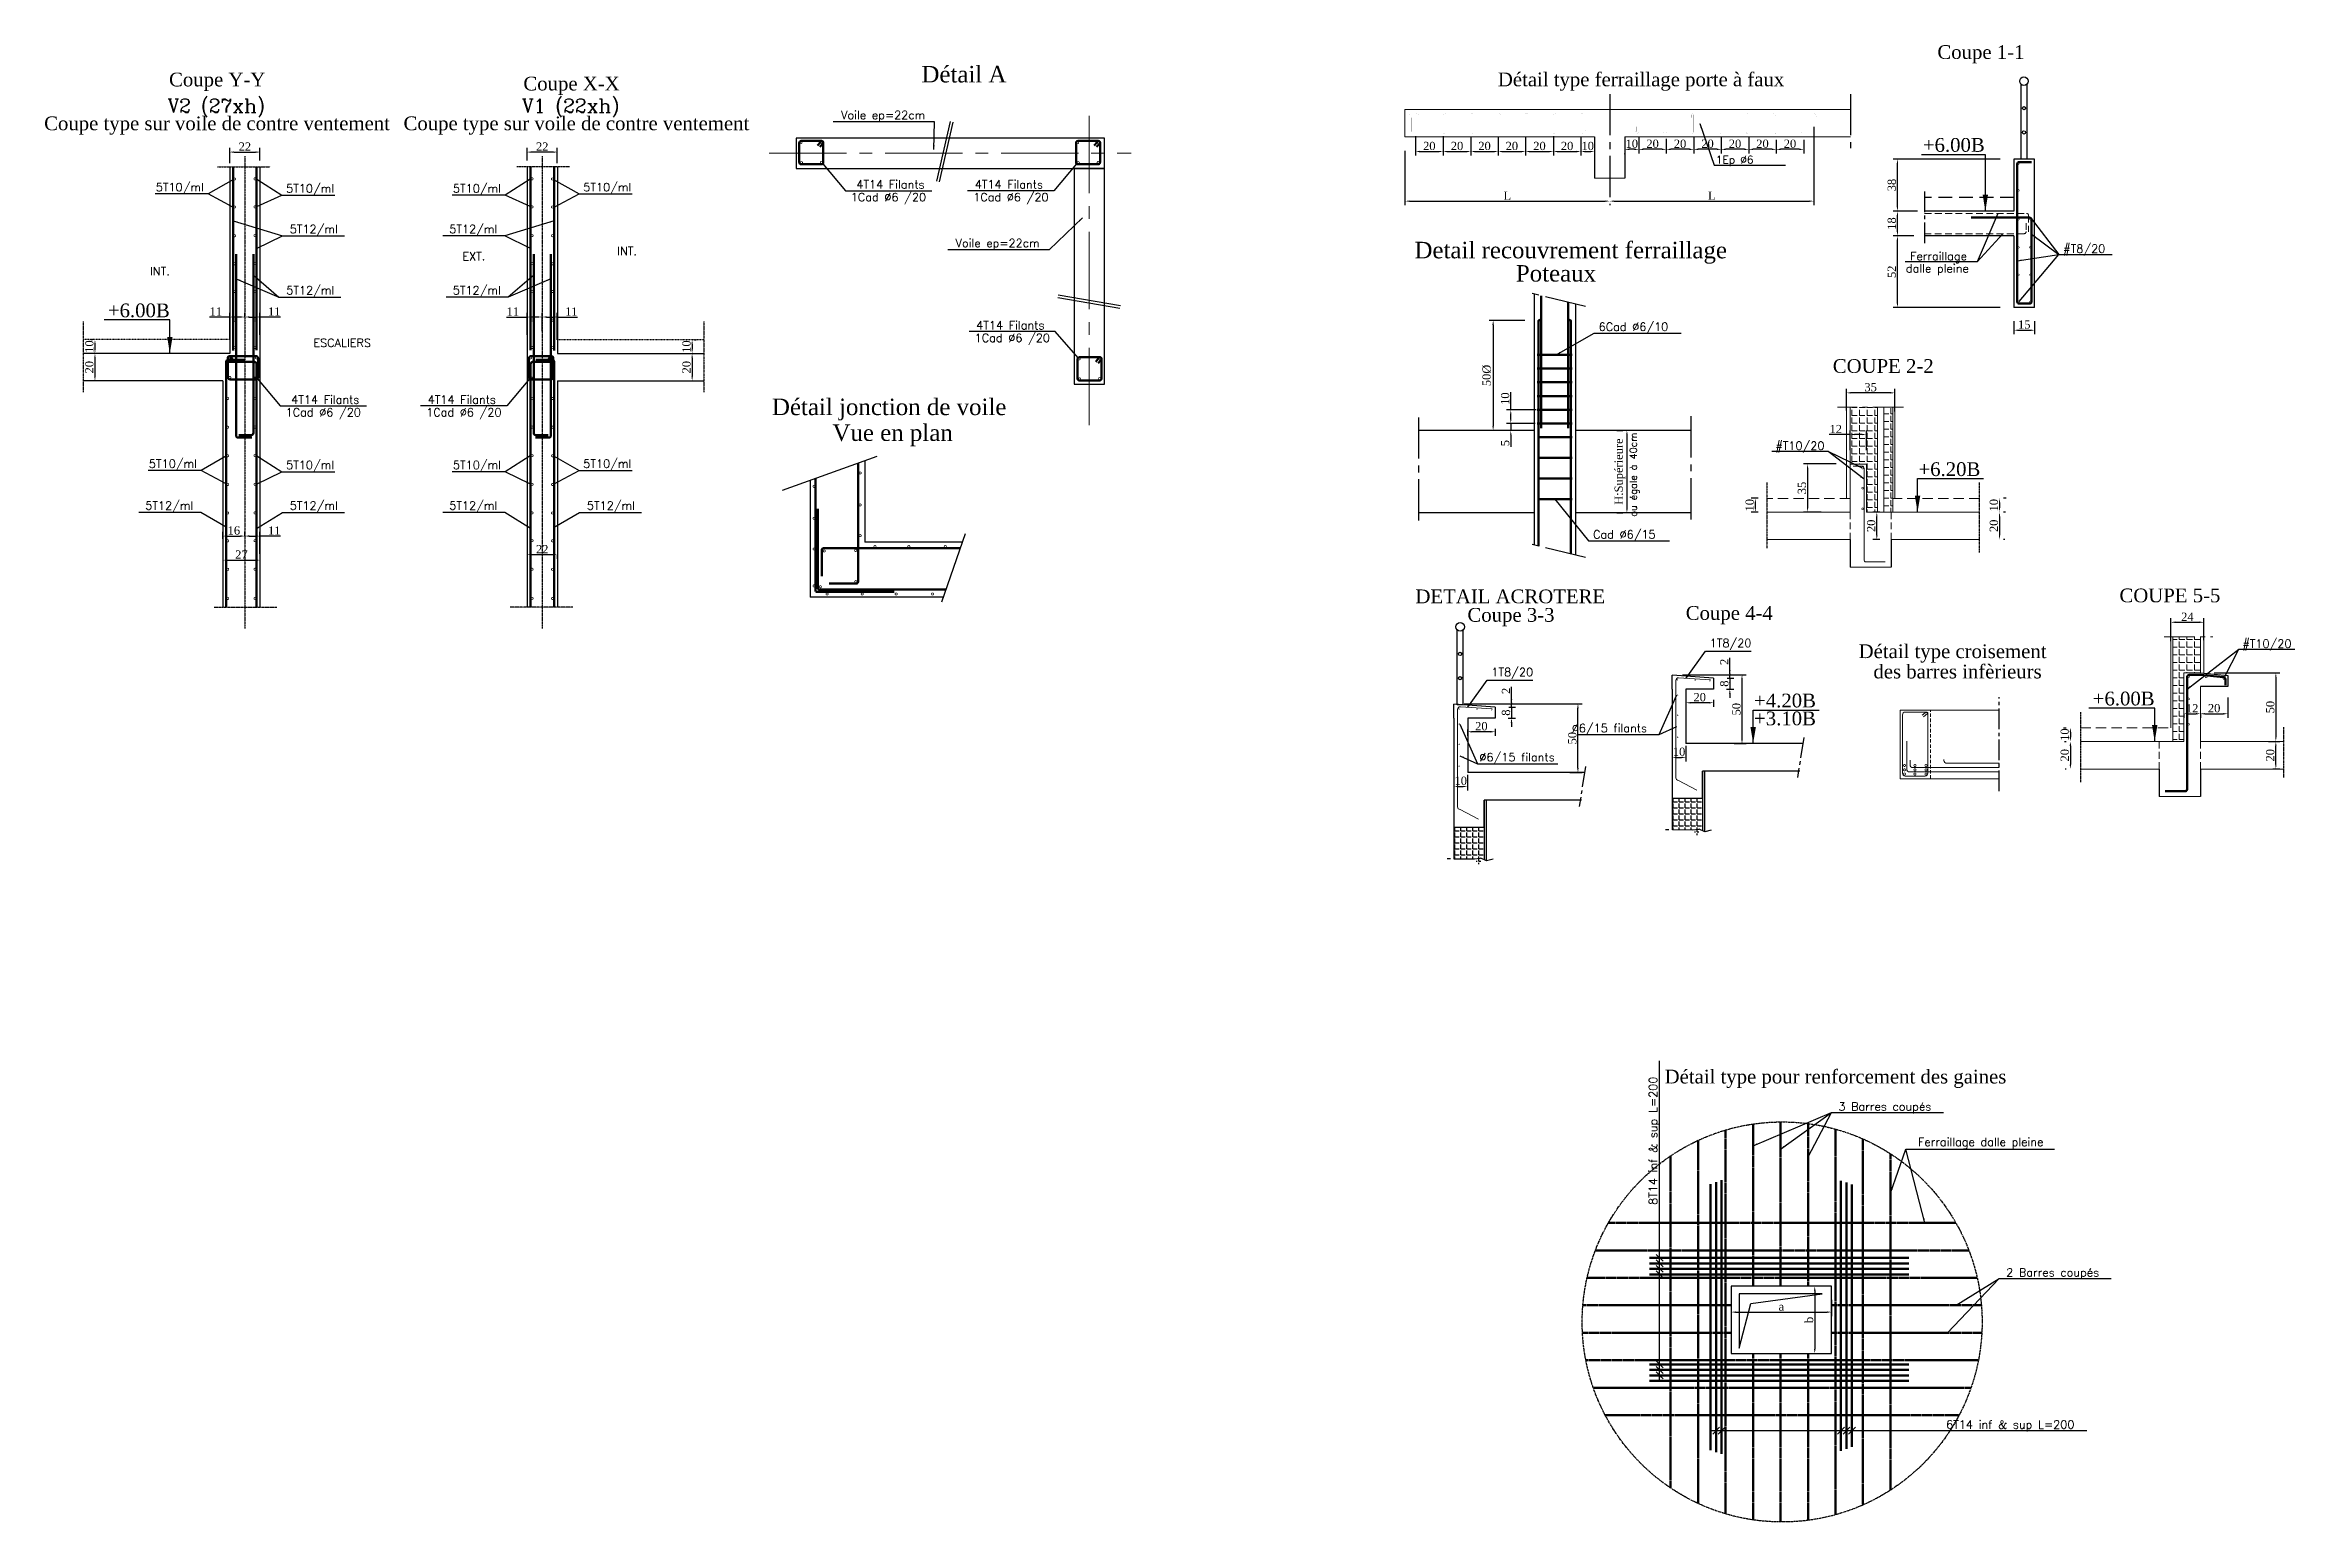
# Model space of a CAD drawing. Header units: millimetres. Extents: x -12479 to 5276, y -30 to 40263.
# Drawn here: x -7803 to -6166, y 31940 to 33014 of the extents above; entities that cross this region are included whole.
import ezdxf
from ezdxf.enums import TextEntityAlignment as Align

# ---------------------------------------------------------------- set-up
doc = ezdxf.new("R2010")
doc.units = ezdxf.units.MM
for name, pattern in [('AXES2', [1.125, 0.75, -0.125, 0.125, -0.125]), ('DASHED', [0.75, 0.5, -0.25]), ('DASHED2', [0.375, 0.25, -0.125])]:
    doc.linetypes.add(name, pattern=pattern)
doc.layers.add('ARMATURE', color=6, linetype='Continuous', lineweight=50)
doc.layers.add('COTATIONS', color=1, linetype='Continuous', lineweight=25)
for name, color, linetype in [('AXES', 1, 'AXES2'), ('COFFRAGE', 2, 'Continuous'), ('COTATION', 1, 'Continuous'), ('DESIGNA ACIERS', 3, 'Continuous'), ('GAINES', 2, 'Continuous'), ('HACHURE', 1, 'Continuous'), ('TITRE', 3, 'Continuous'), ('titre poteaux', 3, 'Continuous'), ('Titre poutre', 3, 'Continuous'), ('voile', 2, 'Continuous')]:
    doc.layers.add(name, color=color, linetype=linetype)
doc.styles.add('ROMANCSABA', font='romanc.shx')
doc.styles.add('ROMANTICSABA', font='romantic.ttf')
doc.styles.add('STANDSABA', font='romans.shx')
doc.dimstyles.new('COUPE', dxfattribs={"dimtxt": 13, "dimasz": 12, "dimexe": 5, "dimexo": 10, "dimgap": 1, "dimtad": 1, "dimdec": 1, "dimlfac": 0.4, "dimdsep": 46, "dimtxsty": 'STANDSABA', "dimcen": 2.5, "dimdle": 5, "dimclrd": 1, "dimclre": 1, "dimclrt": 3, "dimadec": 0, "dimazin": 0, "dimtfac": 1, "dimtdec": 1, "dimtmove": 0, "dimatfit": 3, "dimfxl": 0, "dimtvp": 1, "dimtolj": 1, "dimtzin": 0, "dimarcsym": 0})
doc.dimstyles.new('coupe présentation', dxfattribs={"dimtxt": 6, "dimasz": 3.2, "dimexe": 3, "dimexo": 10, "dimgap": 1, "dimtad": 1, "dimdec": 1, "dimrnd": 0.5, "dimdsep": 46, "dimtxsty": 'ROMANTICSABA', "dimcen": 2.5, "dimdle": 5, "dimclrd": 1, "dimclre": 1, "dimclrt": 3, "dimadec": 0, "dimazin": 0, "dimtfac": 1, "dimtdec": 1, "dimtmove": 0, "dimatfit": 3, "dimfxl": 0, "dimtvp": 1, "dimtolj": 1, "dimtzin": 0, "dimarcsym": 0})

msp = doc.modelspace()

# ---------------------------------------------------------------- texts
at = {"layer": 'COTATION', "color": 3, "style": 'STANDSABA'}
for s, p in [('Voile ep=22cm', (-7193.16, 32966.52)), ('5T10/ml', (-7705.05, 32914.04)), ('5T10/ml', (-7610.2, 32913.12)), ('5T10/ml', (-7488.79, 32913.12)), ('5T10/ml', (-7393.95, 32914.04)), ('4T14 Filants', (-7187.85, 32916.03)), ('4T14 Filants', (-7101.68, 32916.03)), ('1Cad %%c6 /20', (-7189.32, 32906.8)), ('1Cad %%c6 /20', (-7100.21, 32906.8)), ('5T12/ml', (-7607.54, 32883.58)), ('5T12/ml', (-7491.46, 32883.58)), ('INT.', (-7379.52, 32867.65)), ('Voile ep=22cm', (-7109.86, 32873.4)), ('INT.', (-7719.48, 32852.95)), ('EXT.', (-7491.08, 32863.79)), ('5T12/ml', (-7610.09, 32839.04)), ('5T12/ml', (-7488.9, 32839.04)), ('ESCALIERS', (-7586.85, 32800.82)), ('1Cad %%c6 /20', (-7099.15, 32804.39)), ('4T14 Filants', (-7100.62, 32813.62)), ('1Cad %%c6 /20', (-7600.66, 32750.28)), ('4T14 Filants', (-7599.19, 32759.51)), ('1Cad %%c6 /20', (-7498.34, 32750.28)), ('4T14 Filants', (-7499.81, 32759.51)), ('#T10/20', (-6525.99, 32725.95)), ('5T10/ml', (-7710.05, 32712.89)), ('5T10/ml', (-7610.2, 32711.97)), ('5T10/ml', (-7488.79, 32711.97)), ('5T10/ml', (-7393.95, 32712.89)), ('5T12/ml', (-7712.71, 32682.43)), ('5T12/ml', (-7607.54, 32682.43)), ('5T12/ml', (-7491.46, 32682.43)), ('5T12/ml', (-7391.28, 32682.43)), ('#T10/20', (-6186.12, 32581.96)), ('3 Barres coupés', (-6464.16, 32245.23)), ('Ferraillage dalle pleine', (-6394.4, 32219.48)), ('2 Barres coupés', (-6342.01, 32124.53)), ('6T14 inf & sup L=200', (-6372.88, 32013.89))]:
    msp.add_text(s, height=6, dxfattribs=at).set_placement(p, align=Align.TOP_CENTER)
for s, height, p in [('1Ep %%C6', 5.6, (-6587.13, 32931.01)), ('1T8/20', 6, (-6591.63, 32579.4)), ('1T8/20', 6, (-6750.51, 32558.29)), ('%%c6/15 filants', 6, (-6692.02, 32517.53)), ('%%c6/15 filants', 6, (-6759.25, 32496.41))]:
    msp.add_text(s, height=height, dxfattribs=at).set_placement(p, align=Align.MIDDLE_LEFT)
msp.add_text('8T14 inf & sup L=200', height=6, rotation=90, dxfattribs=at).set_placement((-6635.84, 32217.3), align=Align.TOP_CENTER)
at = {"layer": 'DESIGNA ACIERS', "style": 'STANDSABA'}
for s, p in [('#T8/20', (-6334.32, 32866.31)), ('dalle pleine', (-6448.83, 32851.94, 0)), ('Ferraillage', (-6445.77, 32860.87, 0))]:
    msp.add_text(s, height=6, dxfattribs=at).set_placement(p, align=Align.MIDDLE_LEFT)
at = {"layer": 'TITRE', "style": 'ROMANTICSABA'}
for s, height, p in [('Coupe 1-1', 10, (-6425.9, 33004.35)), ('Détail A', 12, (-7165.32, 32987.24)), ('Coupe Y-Y', 10, (-7712.88, 32984.36)), ('Coupe X-X', 10, (-7454.99, 32981.41)), ('Détail type ferraillage porte à faux', 10, (-6745.8, 32984.44)), ('Coupe type sur voile de contre ventement', 10, (-7803.78, 32952.49)), ('Coupe type sur voile de contre ventement', 10, (-7542.23, 32952.49)), ('+6.00B', 10, (-6436.49, 32936.78, 0)), ('COUPE 2-2', 10, (-6502.04, 32775.95)), ('Détail jonction de voile', 12, (-7274.1, 32745.23)), ('Vue en plan', 12, (-7230.06, 32726.45)), ('COUPE 5-5', 10, (-6293.41, 32609.06)), ('DETAIL ACROTERE', 10, (-6805.75, 32608.37)), ('Coupe 3-3', 10, (-6767.93, 32594.91)), ('Coupe 4-4', 10, (-6609.05, 32596.28)), ('Détail type croisement', 10, (-6483.23, 32568.44)), ('des barres infèrieurs', 10, (-6472.48, 32553.69))]:
    msp.add_text(s, height=height, dxfattribs=at).set_placement(p)
for s, p in [('Detail recouvrement ferraillage', (-6806.48, 32859.29)), ('Poteaux', (-6732.7, 32842.37))]:
    msp.add_text(s, height=12, rotation=360, dxfattribs=at).set_placement(p)
for p in [(-7734.88, 32816.42), (-6290.34, 32534.04)]:
    msp.add_text('+6.00B', height=10, rotation=360, dxfattribs=at).set_placement(p, align=Align.CENTER)
for s, p in [('+6.20B', (-6417.17, 32700.92)), ('+4.20B', (-6536.82, 32532.59)), ('+3.10B', (-6536.82, 32519.58))]:
    msp.add_text(s, height=10, dxfattribs=at).set_placement(p, align=Align.CENTER)
at = {"layer": 'titre poteaux', "style": 'ROMANCSABA'}
for s, p in [('V2 (27xh)', (-7678.47, 32975.33)), ('V1 (22xh)', (-7420.53, 32975.33))]:
    msp.add_text(s, height=10, dxfattribs=at).set_placement(p, align=Align.TOP_CENTER)
at = {"layer": 'Titre poutre', "color": 3, "style": 'STANDSABA'}
for s, height, rotation, p in [('6Cad %%C6/10', 6, 360, (-6672.43, 32809.51)), ('ou égale à 40cm', 5.2, 90, (-6647.14, 32671.22)), ('Cad %%c6/15', 6, 360, (-6676.52, 32658.42))]:
    msp.add_text(s, height=height, rotation=rotation, dxfattribs=at).set_placement(p, align=Align.MIDDLE_LEFT)
at = {"layer": 'Titre poutre', "style": 'ROMANTICSABA'}
msp.add_text('Détail type pour renforcement des gaines', height=10, dxfattribs=at).set_placement((-6624.42, 32259.02))

# ---------------------------------------------------------------- blocks, each defined once
blk = doc.blocks.new('*D115')
at = {"layer": 'COTATION', "color": 1, "lineweight": -2}
for p, q in [((-6813.4, 32937.6), (-6813.4, 32897.9)), ((-6810.2, 32900.9), (-6667.6, 32900.9)), ((-6664.4, 32898.8), (-6664.4, 32897.9))]:
    blk.add_line(p, q, dxfattribs=at)
at = {"layer": 'COTATION', "color": 1}
for points in [[(-6810.2, 32901.4), (-6810.2, 32900.4), (-6813.4, 32900.9)], [(-6667.6, 32901.4), (-6667.6, 32900.4), (-6664.4, 32900.9)]]:
    blk.add_solid(points, dxfattribs=at)
at = {"layer": 'Defpoints', "color": 0}
for p in [(-6813.4, 32947.6), (-6664.4, 32908.8), (-6664.4, 32900.9)]:
    blk.add_point(p, dxfattribs=at)
at = {"layer": 'COTATION', "color": 3, "lineweight": 0, "insert": (-6738.9, 32904.9), "char_height": 6, "attachment_point": 5, "style": 'ROMANTICSABA'}
blk.add_mtext('\\A1;L', dxfattribs=at)
blk = doc.blocks.new('*D116')
at = {"layer": 'COTATION', "color": 1, "lineweight": -2}
for p, q in [((-6515.9, 32955), (-6515.9, 32897.9)), ((-6664.4, 32898.8), (-6664.4, 32897.9)), ((-6661.2, 32900.9), (-6519.1, 32900.9))]:
    blk.add_line(p, q, dxfattribs=at)
at = {"layer": 'COTATION', "color": 1}
for points in [[(-6661.2, 32901.4), (-6661.2, 32900.4), (-6664.4, 32900.9)], [(-6519.1, 32901.4), (-6519.1, 32900.4), (-6515.9, 32900.9)]]:
    blk.add_solid(points, dxfattribs=at)
at = {"layer": 'Defpoints', "color": 0}
for p in [(-6515.9, 32965), (-6664.4, 32908.8), (-6515.9, 32900.9)]:
    blk.add_point(p, dxfattribs=at)
at = {"layer": 'COTATION', "color": 3, "lineweight": 0, "insert": (-6590.1, 32904.9), "char_height": 6, "attachment_point": 5, "style": 'ROMANTICSABA'}
blk.add_mtext('\\A1;L', dxfattribs=at)
blk = doc.blocks.new('*D101')
at = {"layer": 'COTATION', "color": 1, "lineweight": -2, "ltscale": 10}
for p, q in [((-6805.7, 32948.2), (-6805.7, 32934)), ((-6785.7, 32948.2), (-6785.7, 32934)), ((-6802.5, 32937), (-6788.9, 32937))]:
    blk.add_line(p, q, dxfattribs=at)
at = {"layer": 'COTATION', "color": 1, "ltscale": 10}
for points in [[(-6802.5, 32937.5), (-6802.5, 32936.4), (-6805.7, 32937)], [(-6788.9, 32937.5), (-6788.9, 32936.4), (-6785.7, 32937)]]:
    blk.add_solid(points, dxfattribs=at)
at = {"layer": 'Defpoints', "color": 0, "ltscale": 10}
for p in [(-6805.7, 32958.2), (-6785.7, 32958.2), (-6785.7, 32937)]:
    blk.add_point(p, dxfattribs=at)
at = {"layer": 'COTATION', "color": 3, "ltscale": 10, "insert": (-6795.7, 32941), "char_height": 6, "attachment_point": 5, "style": 'ROMANTICSABA'}
blk.add_mtext('\\A1;20', dxfattribs=at)
blk = doc.blocks.new('*D102')
at = {"layer": 'COTATION', "color": 1, "lineweight": -2, "ltscale": 10}
for p, q in [((-6785.7, 32948.2), (-6785.7, 32934)), ((-6765.4, 32947.5), (-6765.4, 32934)), ((-6782.5, 32937), (-6768.6, 32937))]:
    blk.add_line(p, q, dxfattribs=at)
at = {"layer": 'COTATION', "color": 1, "ltscale": 10}
for points in [[(-6782.5, 32937.5), (-6782.5, 32936.4), (-6785.7, 32937)], [(-6768.6, 32937.5), (-6768.6, 32936.4), (-6765.4, 32937)]]:
    blk.add_solid(points, dxfattribs=at)
at = {"layer": 'Defpoints', "color": 0, "ltscale": 10}
for p in [(-6785.7, 32958.2), (-6765.4, 32957.5), (-6765.4, 32937)]:
    blk.add_point(p, dxfattribs=at)
at = {"layer": 'COTATION', "color": 3, "ltscale": 10, "insert": (-6775.5, 32941), "char_height": 6, "attachment_point": 5, "style": 'ROMANTICSABA'}
blk.add_mtext('\\A1;20', dxfattribs=at)
blk = doc.blocks.new('*D103')
at = {"layer": 'COTATION', "color": 1, "lineweight": -2, "ltscale": 10}
for p, q in [((-6765.4, 32947.5), (-6765.4, 32934)), ((-6745.5, 32947.5), (-6745.5, 32934)), ((-6762.2, 32937), (-6748.7, 32937))]:
    blk.add_line(p, q, dxfattribs=at)
at = {"layer": 'COTATION', "color": 1, "ltscale": 10}
for points in [[(-6762.2, 32937.5), (-6762.2, 32936.4), (-6765.4, 32937)], [(-6748.7, 32937.5), (-6748.7, 32936.4), (-6745.5, 32937)]]:
    blk.add_solid(points, dxfattribs=at)
at = {"layer": 'Defpoints', "color": 0, "ltscale": 10}
for p in [(-6765.4, 32957.5), (-6745.5, 32957.5), (-6745.5, 32937)]:
    blk.add_point(p, dxfattribs=at)
at = {"layer": 'COTATION', "color": 3, "ltscale": 10, "insert": (-6755.5, 32941), "char_height": 6, "attachment_point": 5, "style": 'ROMANTICSABA'}
blk.add_mtext('\\A1;20', dxfattribs=at)
blk = doc.blocks.new('*D104')
at = {"layer": 'COTATION', "color": 1, "lineweight": -2, "ltscale": 10}
for p, q in [((-6745.5, 32947.5), (-6745.5, 32934)), ((-6725.6, 32947.5), (-6725.6, 32934)), ((-6742.3, 32937), (-6728.8, 32937))]:
    blk.add_line(p, q, dxfattribs=at)
at = {"layer": 'COTATION', "color": 1, "ltscale": 10}
for points in [[(-6742.3, 32937.5), (-6742.3, 32936.4), (-6745.5, 32937)], [(-6728.8, 32937.5), (-6728.8, 32936.4), (-6725.6, 32937)]]:
    blk.add_solid(points, dxfattribs=at)
at = {"layer": 'Defpoints', "color": 0, "ltscale": 10}
for p in [(-6745.5, 32957.5), (-6725.6, 32957.5), (-6725.6, 32937)]:
    blk.add_point(p, dxfattribs=at)
at = {"layer": 'COTATION', "color": 3, "ltscale": 10, "insert": (-6735.6, 32941), "char_height": 6, "attachment_point": 5, "style": 'ROMANTICSABA'}
blk.add_mtext('\\A1;20', dxfattribs=at)
blk = doc.blocks.new('*D105')
at = {"layer": 'COTATION', "color": 1, "lineweight": -2, "ltscale": 10}
for p, q in [((-6725.6, 32947.5), (-6725.6, 32934)), ((-6705.4, 32948.2), (-6705.4, 32934)), ((-6722.4, 32937), (-6708.6, 32937))]:
    blk.add_line(p, q, dxfattribs=at)
at = {"layer": 'COTATION', "color": 1, "ltscale": 10}
for points in [[(-6722.4, 32937.5), (-6722.4, 32936.4), (-6725.6, 32937)], [(-6708.6, 32937.5), (-6708.6, 32936.4), (-6705.4, 32937)]]:
    blk.add_solid(points, dxfattribs=at)
at = {"layer": 'Defpoints', "color": 0, "ltscale": 10}
for p in [(-6725.6, 32957.5), (-6705.4, 32958.2), (-6705.4, 32937)]:
    blk.add_point(p, dxfattribs=at)
at = {"layer": 'COTATION', "color": 3, "ltscale": 10, "insert": (-6715.5, 32941), "char_height": 6, "attachment_point": 5, "style": 'ROMANTICSABA'}
blk.add_mtext('\\A1;20', dxfattribs=at)
blk = doc.blocks.new('*D106')
at = {"layer": 'COTATION', "color": 1, "lineweight": -2, "ltscale": 10}
for p, q in [((-6705.4, 32948.2), (-6705.4, 32934)), ((-6685.4, 32947.5), (-6685.4, 32934)), ((-6702.2, 32937), (-6688.6, 32937))]:
    blk.add_line(p, q, dxfattribs=at)
at = {"layer": 'COTATION', "color": 1, "ltscale": 10}
for points in [[(-6702.2, 32937.5), (-6702.2, 32936.4), (-6705.4, 32937)], [(-6688.6, 32937.5), (-6688.6, 32936.4), (-6685.4, 32937)]]:
    blk.add_solid(points, dxfattribs=at)
at = {"layer": 'Defpoints', "color": 0, "ltscale": 10}
for p in [(-6705.4, 32958.2), (-6685.4, 32957.5), (-6685.4, 32937)]:
    blk.add_point(p, dxfattribs=at)
at = {"layer": 'COTATION', "color": 3, "ltscale": 10, "insert": (-6695.4, 32941), "char_height": 6, "attachment_point": 5, "style": 'ROMANTICSABA'}
blk.add_mtext('\\A1;20', dxfattribs=at)
blk = doc.blocks.new('*D107')
at = {"layer": 'COTATION', "color": 1, "lineweight": -2, "ltscale": 10}
for p, q in [((-6685.4, 32947.5), (-6685.4, 32934)), ((-6682.2, 32937), (-6678.6, 32937)), ((-6675.4, 32934.1), (-6675.4, 32934))]:
    blk.add_line(p, q, dxfattribs=at)
at = {"layer": 'COTATION', "color": 1, "ltscale": 10}
for points in [[(-6682.2, 32937.5), (-6682.2, 32936.4), (-6685.4, 32937)], [(-6678.6, 32937.5), (-6678.6, 32936.4), (-6675.4, 32937)]]:
    blk.add_solid(points, dxfattribs=at)
at = {"layer": 'Defpoints', "color": 0, "ltscale": 10}
for p in [(-6685.4, 32957.5), (-6675.4, 32944.1), (-6675.4, 32937)]:
    blk.add_point(p, dxfattribs=at)
at = {"layer": 'COTATION', "color": 3, "ltscale": 10, "insert": (-6680.4, 32941), "char_height": 6, "attachment_point": 5, "style": 'ROMANTICSABA'}
blk.add_mtext('\\A1;10', dxfattribs=at)
blk = doc.blocks.new('*D108')
at = {"layer": 'COTATION', "color": 1, "lineweight": -2, "ltscale": 10}
for p, q in [((-6543.2, 32945.5), (-6543.2, 32935.6)), ((-6526.4, 32938.6), (-6540, 32938.6)), ((-6523.2, 32945.5), (-6523.2, 32935.6))]:
    blk.add_line(p, q, dxfattribs=at)
at = {"layer": 'COTATION', "color": 1, "ltscale": 10}
for points in [[(-6540, 32939.1), (-6540, 32938), (-6543.2, 32938.6)], [(-6526.4, 32939.1), (-6526.4, 32938), (-6523.2, 32938.6)]]:
    blk.add_solid(points, dxfattribs=at)
at = {"layer": 'Defpoints', "color": 0, "ltscale": 10}
for p in [(-6543.2, 32955.5), (-6523.2, 32955.5), (-6543.2, 32938.6)]:
    blk.add_point(p, dxfattribs=at)
at = {"layer": 'COTATION', "color": 3, "ltscale": 10, "insert": (-6533.2, 32942.6), "char_height": 6, "attachment_point": 5, "style": 'ROMANTICSABA'}
blk.add_mtext('\\A1;20', dxfattribs=at)
blk = doc.blocks.new('*D109')
at = {"layer": 'COTATION', "color": 1, "lineweight": -2, "ltscale": 10}
for p, q in [((-6563.2, 32947.9), (-6563.2, 32935.6)), ((-6546.4, 32938.6), (-6560, 32938.6)), ((-6543.2, 32945.5), (-6543.2, 32935.6))]:
    blk.add_line(p, q, dxfattribs=at)
at = {"layer": 'COTATION', "color": 1, "ltscale": 10}
for points in [[(-6560, 32939.1), (-6560, 32938), (-6563.2, 32938.6)], [(-6546.4, 32939.1), (-6546.4, 32938), (-6543.2, 32938.6)]]:
    blk.add_solid(points, dxfattribs=at)
at = {"layer": 'Defpoints', "color": 0, "ltscale": 10}
for p in [(-6563.2, 32957.9), (-6543.2, 32955.5), (-6563.2, 32938.6)]:
    blk.add_point(p, dxfattribs=at)
at = {"layer": 'COTATION', "color": 3, "ltscale": 10, "insert": (-6553.2, 32942.6), "char_height": 6, "attachment_point": 5, "style": 'ROMANTICSABA'}
blk.add_mtext('\\A1;20', dxfattribs=at)
blk = doc.blocks.new('*D110')
at = {"layer": 'COTATION', "color": 1, "lineweight": -2, "ltscale": 10}
for p, q in [((-6583.2, 32947.9), (-6583.2, 32935.6)), ((-6563.2, 32947.9), (-6563.2, 32935.6)), ((-6566.4, 32938.6), (-6580, 32938.6))]:
    blk.add_line(p, q, dxfattribs=at)
at = {"layer": 'COTATION', "color": 1, "ltscale": 10}
for points in [[(-6580, 32939.1), (-6580, 32938), (-6583.2, 32938.6)], [(-6566.4, 32939.1), (-6566.4, 32938), (-6563.2, 32938.6)]]:
    blk.add_solid(points, dxfattribs=at)
at = {"layer": 'Defpoints', "color": 0, "ltscale": 10}
for p in [(-6583.2, 32957.9), (-6563.2, 32957.9), (-6583.2, 32938.6)]:
    blk.add_point(p, dxfattribs=at)
at = {"layer": 'COTATION', "color": 3, "ltscale": 10, "insert": (-6573.2, 32942.6), "char_height": 6, "attachment_point": 5, "style": 'ROMANTICSABA'}
blk.add_mtext('\\A1;20', dxfattribs=at)
blk = doc.blocks.new('*D111')
at = {"layer": 'COTATION', "color": 1, "lineweight": -2, "ltscale": 10}
for p, q in [((-6603.2, 32947.8), (-6603.2, 32935.6)), ((-6583.2, 32947.9), (-6583.2, 32935.6)), ((-6586.4, 32938.6), (-6600, 32938.6))]:
    blk.add_line(p, q, dxfattribs=at)
at = {"layer": 'COTATION', "color": 1, "ltscale": 10}
for points in [[(-6600, 32939.1), (-6600, 32938), (-6603.2, 32938.6)], [(-6586.4, 32939.1), (-6586.4, 32938), (-6583.2, 32938.6)]]:
    blk.add_solid(points, dxfattribs=at)
at = {"layer": 'Defpoints', "color": 0, "ltscale": 10}
for p in [(-6603.2, 32957.8), (-6583.2, 32957.9), (-6603.2, 32938.6)]:
    blk.add_point(p, dxfattribs=at)
at = {"layer": 'COTATION', "color": 3, "ltscale": 10, "insert": (-6593.2, 32942.6), "char_height": 6, "attachment_point": 5, "style": 'ROMANTICSABA'}
blk.add_mtext('\\A1;20', dxfattribs=at)
blk = doc.blocks.new('*D112')
at = {"layer": 'COTATION', "color": 1, "lineweight": -2, "ltscale": 10}
for p, q in [((-6603.2, 32947.8), (-6603.2, 32935.6)), ((-6623.2, 32946.2), (-6623.2, 32935.6)), ((-6606.4, 32938.6), (-6620, 32938.6))]:
    blk.add_line(p, q, dxfattribs=at)
at = {"layer": 'COTATION', "color": 1, "ltscale": 10}
for points in [[(-6620, 32939.1), (-6620, 32938), (-6623.2, 32938.6)], [(-6606.4, 32939.1), (-6606.4, 32938), (-6603.2, 32938.6)]]:
    blk.add_solid(points, dxfattribs=at)
at = {"layer": 'Defpoints', "color": 0, "ltscale": 10}
for p in [(-6623.2, 32956.2), (-6603.2, 32957.8), (-6623.2, 32938.6)]:
    blk.add_point(p, dxfattribs=at)
at = {"layer": 'COTATION', "color": 3, "ltscale": 10, "insert": (-6613.2, 32942.6), "char_height": 6, "attachment_point": 5, "style": 'ROMANTICSABA'}
blk.add_mtext('\\A1;20', dxfattribs=at)
blk = doc.blocks.new('*D113')
at = {"layer": 'COTATION', "color": 1, "lineweight": -2, "ltscale": 10}
for p, q in [((-6643.2, 32947.5), (-6643.2, 32935.6)), ((-6626.4, 32938.6), (-6640, 32938.6)), ((-6623.2, 32946.2), (-6623.2, 32935.6))]:
    blk.add_line(p, q, dxfattribs=at)
at = {"layer": 'COTATION', "color": 1, "ltscale": 10}
for points in [[(-6640, 32939.1), (-6640, 32938), (-6643.2, 32938.6)], [(-6626.4, 32939.1), (-6626.4, 32938), (-6623.2, 32938.6)]]:
    blk.add_solid(points, dxfattribs=at)
at = {"layer": 'Defpoints', "color": 0, "ltscale": 10}
for p in [(-6643.2, 32957.5), (-6623.2, 32956.2), (-6643.2, 32938.6)]:
    blk.add_point(p, dxfattribs=at)
at = {"layer": 'COTATION', "color": 3, "ltscale": 10, "insert": (-6633.2, 32942.6), "char_height": 6, "attachment_point": 5, "style": 'ROMANTICSABA'}
blk.add_mtext('\\A1;20', dxfattribs=at)
blk = doc.blocks.new('*D114')
at = {"layer": 'COTATION', "color": 1, "lineweight": -2, "ltscale": 10}
for p, q in [((-6643.2, 32947.5), (-6643.2, 32935.6)), ((-6653.4, 32935), (-6653.4, 32935.6)), ((-6646.4, 32938.6), (-6650.2, 32938.6))]:
    blk.add_line(p, q, dxfattribs=at)
at = {"layer": 'COTATION', "color": 1, "ltscale": 10}
for points in [[(-6650.2, 32939.1), (-6650.2, 32938), (-6653.4, 32938.6)], [(-6646.4, 32939.1), (-6646.4, 32938), (-6643.2, 32938.6)]]:
    blk.add_solid(points, dxfattribs=at)
at = {"layer": 'Defpoints', "color": 0, "ltscale": 10}
for p in [(-6643.2, 32957.5), (-6653.4, 32945), (-6653.4, 32938.6)]:
    blk.add_point(p, dxfattribs=at)
at = {"layer": 'COTATION', "color": 3, "ltscale": 10, "insert": (-6648.3, 32942.6), "char_height": 6, "attachment_point": 5, "style": 'ROMANTICSABA'}
blk.add_mtext('\\A1;10', dxfattribs=at)
blk = doc.blocks.new('*D117')
at = {"layer": 'COTATION', "color": 1, "lineweight": -2}
for p, q in [((-6726.2, 32814.1), (-6752.2, 32814.1)), ((-6749.2, 32810.9), (-6749.2, 32737.3)), ((-6729.3, 32734.1), (-6752.2, 32734.1))]:
    blk.add_line(p, q, dxfattribs=at)
at = {"layer": 'COTATION', "color": 1}
for points in [[(-6749.8, 32810.9), (-6748.7, 32810.9), (-6749.2, 32814.1)], [(-6749.8, 32737.3), (-6748.7, 32737.3), (-6749.2, 32734.1)]]:
    blk.add_solid(points, dxfattribs=at)
at = {"layer": 'Defpoints', "color": 0}
for p in [(-6716.2, 32814.1), (-6749.2, 32734.1), (-6719.3, 32734.1)]:
    blk.add_point(p, dxfattribs=at)
at = {"layer": 'COTATION', "color": 3, "insert": (-6753.9, 32774.1), "char_height": 6, "attachment_point": 5, "rotation": 90, "style": 'ROMANTICSABA'}
blk.add_mtext('\\A1;50%%c', dxfattribs=at)
blk = doc.blocks.new('*D118')
at = {"layer": 'COTATION', "color": 1, "lineweight": -2}
for p, q in [((-6736.4, 32749.1), (-6736.4, 32762)), ((-6717.9, 32749.1), (-6739.4, 32749.1)), ((-6729.3, 32739.1), (-6739.4, 32739.1)), ((-6736.4, 32742.3), (-6736.4, 32745.9))]:
    blk.add_line(p, q, dxfattribs=at)
at = {"layer": 'COTATION', "color": 1}
for points in [[(-6736.9, 32745.9), (-6735.9, 32745.9), (-6736.4, 32749.1)], [(-6736.9, 32742.3), (-6735.9, 32742.3), (-6736.4, 32739.1)]]:
    blk.add_solid(points, dxfattribs=at)
at = {"layer": 'Defpoints', "color": 0}
for p in [(-6736.4, 32749.1), (-6719.3, 32739.1), (-6707.9, 32749.1)]:
    blk.add_point(p, dxfattribs=at)
at = {"layer": 'COTATION', "color": 3, "insert": (-6740.5, 32757.2), "char_height": 6, "attachment_point": 5, "rotation": 90, "style": 'ROMANTICSABA'}
blk.add_mtext('\\A1;10', dxfattribs=at)
blk = doc.blocks.new('*D119')
at = {"layer": 'COTATION', "color": 1, "lineweight": -2}
for p, q in [((-6718.7, 32739.1), (-6739.4, 32739.1)), ((-6729.3, 32734.1), (-6739.4, 32734.1)), ((-6736.4, 32742.3), (-6736.4, 32745.5)), ((-6736.4, 32739.1), (-6736.4, 32734.1)), ((-6736.4, 32730.9), (-6736.4, 32722.1))]:
    blk.add_line(p, q, dxfattribs=at)
at = {"layer": 'COTATION', "color": 1}
for points in [[(-6736.9, 32742.3), (-6735.9, 32742.3), (-6736.4, 32739.1)], [(-6736.9, 32730.9), (-6735.9, 32730.9), (-6736.4, 32734.1)]]:
    blk.add_solid(points, dxfattribs=at)
at = {"layer": 'Defpoints', "color": 0}
for p in [(-6736.4, 32739.1), (-6719.3, 32734.1), (-6708.7, 32739.1)]:
    blk.add_point(p, dxfattribs=at)
at = {"layer": 'COTATION', "color": 3, "insert": (-6740.5, 32724.9), "char_height": 6, "attachment_point": 5, "rotation": 90, "style": 'ROMANTICSABA'}
blk.add_mtext('\\A1;5', dxfattribs=at)
blk = doc.blocks.new('*D120')
at = {"layer": 'COTATION', "color": 1, "lineweight": -2}
for p, q in [((-6659.3, 32734.1), (-6654.9, 32734.1)), ((-6651.9, 32730.9), (-6651.9, 32677.3)), ((-6659.3, 32674.1), (-6654.9, 32674.1))]:
    blk.add_line(p, q, dxfattribs=at)
at = {"layer": 'COTATION', "color": 1}
for points in [[(-6652.4, 32730.9), (-6651.3, 32730.9), (-6651.9, 32734.1)], [(-6652.4, 32677.3), (-6651.3, 32677.3), (-6651.9, 32674.1)]]:
    blk.add_solid(points, dxfattribs=at)
at = {"layer": 'Defpoints', "color": 0}
for p in [(-6649.3, 32734.1), (-6651.9, 32674.1), (-6649.3, 32674.1)]:
    blk.add_point(p, dxfattribs=at)
at = {"layer": 'COTATION', "color": 3, "insert": (-6656.9, 32704.1), "char_height": 6, "attachment_point": 5, "rotation": 90, "style": 'ROMANTICSABA'}
blk.add_mtext('\\A1;H:Supérieure', dxfattribs=at)
blk = doc.blocks.new('*D121')
at = {"layer": 'COTATIONS', "color": 1, "linetype": 'ByBlock', "lineweight": -2}
for p, q in [((-6370.2, 32813.5), (-6370.2, 32804)), ((-6367, 32807), (-6358.4, 32807)), ((-6355.2, 32813.5), (-6355.2, 32804))]:
    blk.add_line(p, q, dxfattribs=at)
at = {"layer": 'COTATIONS', "color": 1, "linetype": 'ByBlock'}
for points in [[(-6367, 32807.5), (-6367, 32806.4), (-6370.2, 32807)], [(-6358.4, 32807.5), (-6358.4, 32806.4), (-6355.2, 32807)]]:
    blk.add_solid(points, dxfattribs=at)
at = {"layer": 'Defpoints', "color": 0, "linetype": 'ByBlock'}
for p in [(-6370.2, 32823.5, 0), (-6355.2, 32823.5, 0), (-6355.2, 32807)]:
    blk.add_point(p, dxfattribs=at)
at = {"layer": 'COTATIONS', "color": 3, "linetype": 'ByBlock', "insert": (-6362.7, 32811.1), "char_height": 6, "attachment_point": 5, "style": 'ROMANTICSABA'}
blk.add_mtext('\\A1;15', dxfattribs=at)
blk = doc.blocks.new('*D122')
at = {"layer": 'COTATIONS', "color": 1, "linetype": 'ByBlock', "lineweight": -2}
for p, q in [((-6443, 32875.6), (-6458, 32875.6)), ((-6455, 32826.7), (-6455, 32872.4)), ((-6380.2, 32823.5), (-6458, 32823.5))]:
    blk.add_line(p, q, dxfattribs=at)
at = {"layer": 'COTATIONS', "color": 1, "linetype": 'ByBlock'}
for points in [[(-6455.5, 32872.4), (-6454.5, 32872.4), (-6455, 32875.6)], [(-6455.5, 32826.7), (-6454.5, 32826.7), (-6455, 32823.5)]]:
    blk.add_solid(points, dxfattribs=at)
at = {"layer": 'Defpoints', "color": 0, "linetype": 'ByBlock'}
for p in [(-6455, 32875.6), (-6433, 32875.6, 0), (-6370.2, 32823.5, 0)]:
    blk.add_point(p, dxfattribs=at)
at = {"layer": 'COTATIONS', "color": 3, "linetype": 'ByBlock', "insert": (-6459.1, 32849.5), "char_height": 6, "attachment_point": 5, "rotation": 90, "style": 'ROMANTICSABA'}
blk.add_mtext('\\A1;52', dxfattribs=at)
blk = doc.blocks.new('*D123')
at = {"layer": 'COTATIONS', "color": 1, "linetype": 'ByBlock', "lineweight": -2}
for p, q in [((-6440.4, 32893.6), (-6458, 32893.6)), ((-6455, 32878.8), (-6455, 32890.4)), ((-6443, 32875.6), (-6458, 32875.6))]:
    blk.add_line(p, q, dxfattribs=at)
at = {"layer": 'COTATIONS', "color": 1, "linetype": 'ByBlock'}
for points in [[(-6455.5, 32890.4), (-6454.5, 32890.4), (-6455, 32893.6)], [(-6455.5, 32878.8), (-6454.5, 32878.8), (-6455, 32875.6)]]:
    blk.add_solid(points, dxfattribs=at)
at = {"layer": 'Defpoints', "color": 0, "linetype": 'ByBlock'}
for p in [(-6455, 32893.6), (-6430.4, 32893.6, 0), (-6433, 32875.6, 0)]:
    blk.add_point(p, dxfattribs=at)
at = {"layer": 'COTATIONS', "color": 3, "linetype": 'ByBlock', "insert": (-6459.1, 32884.6), "char_height": 6, "attachment_point": 5, "rotation": 90, "style": 'ROMANTICSABA'}
blk.add_mtext('\\A1;18', dxfattribs=at)
blk = doc.blocks.new('*D124')
at = {"layer": 'COTATIONS', "color": 1, "linetype": 'ByBlock', "lineweight": -2}
for p, q in [((-6380.2, 32931.5), (-6458, 32931.5)), ((-6455, 32896.8), (-6455, 32928.3)), ((-6440.4, 32893.6), (-6458, 32893.6))]:
    blk.add_line(p, q, dxfattribs=at)
at = {"layer": 'COTATIONS', "color": 1, "linetype": 'ByBlock'}
for points in [[(-6455.5, 32928.3), (-6454.5, 32928.3), (-6455, 32931.5)], [(-6455.5, 32896.8), (-6454.5, 32896.8), (-6455, 32893.6)]]:
    blk.add_solid(points, dxfattribs=at)
at = {"layer": 'Defpoints', "color": 0, "linetype": 'ByBlock'}
for p in [(-6455, 32931.5), (-6370.2, 32931.5), (-6430.4, 32893.6, 0)]:
    blk.add_point(p, dxfattribs=at)
at = {"layer": 'COTATIONS', "color": 3, "linetype": 'ByBlock', "insert": (-6459.1, 32912.6), "char_height": 6, "attachment_point": 5, "rotation": 90, "style": 'ROMANTICSABA'}
blk.add_mtext('\\A1;38', dxfattribs=at)
blk = doc.blocks.new('*D128')
at = {"layer": 'COTATIONS', "color": 1, "lineweight": -2}
for p, q in [((-6489.5, 32719.7), (-6489.5, 32734.1)), ((-6477.5, 32719.7), (-6477.5, 32734.1)), ((-6489.5, 32731.1), (-6504.8, 32731.1)), ((-6480.7, 32731.1), (-6486.3, 32731.1))]:
    blk.add_line(p, q, dxfattribs=at)
at = {"layer": 'COTATIONS', "color": 1}
for points in [[(-6486.3, 32731.6), (-6486.3, 32730.6), (-6489.5, 32731.1)], [(-6480.7, 32731.6), (-6480.7, 32730.6), (-6477.5, 32731.1)]]:
    blk.add_solid(points, dxfattribs=at)
at = {"layer": 'Defpoints', "color": 0}
for p in [(-6489.5, 32731.1), (-6489.5, 32709.7), (-6477.5, 32709.7)]:
    blk.add_point(p, dxfattribs=at)
at = {"layer": 'COTATIONS', "color": 3, "lineweight": 0, "insert": (-6499.9, 32735.1), "char_height": 6, "attachment_point": 5, "style": 'ROMANTICSABA'}
blk.add_mtext('\\A1;12', dxfattribs=at)
blk = doc.blocks.new('*D129')
at = {"layer": 'COTATIONS', "color": 1, "lineweight": -2}
for p, q in [((-6499.5, 32709.7), (-6523.4, 32709.7)), ((-6520.4, 32706.5), (-6520.4, 32677.9)), ((-6510.6, 32674.7), (-6523.4, 32674.7))]:
    blk.add_line(p, q, dxfattribs=at)
at = {"layer": 'COTATIONS', "color": 1}
for points in [[(-6520.9, 32706.5), (-6519.9, 32706.5), (-6520.4, 32709.7)], [(-6520.9, 32677.9), (-6519.9, 32677.9), (-6520.4, 32674.7)]]:
    blk.add_solid(points, dxfattribs=at)
at = {"layer": 'Defpoints', "color": 0}
for p in [(-6489.5, 32709.7), (-6520.4, 32674.7), (-6500.6, 32674.7)]:
    blk.add_point(p, dxfattribs=at)
at = {"layer": 'COTATIONS', "color": 3, "lineweight": 0, "insert": (-6524.5, 32692.2), "char_height": 6, "attachment_point": 5, "rotation": 90, "style": 'ROMANTICSABA'}
blk.add_mtext('\\A1;35', dxfattribs=at)
blk = doc.blocks.new('*D125')
at = {"layer": 'COTATIONS', "color": 1, "lineweight": -2}
for p, q in [((-6375.8, 32684.7), (-6377.7, 32684.7)), ((-6380.7, 32681.5), (-6380.7, 32677.9)), ((-6376.3, 32674.7), (-6377.7, 32674.7))]:
    blk.add_line(p, q, dxfattribs=at)
at = {"layer": 'COTATIONS', "color": 1}
for points in [[(-6381.2, 32681.5), (-6380.2, 32681.5), (-6380.7, 32684.7)], [(-6381.2, 32677.9), (-6380.2, 32677.9), (-6380.7, 32674.7)]]:
    blk.add_solid(points, dxfattribs=at)
at = {"layer": 'Defpoints', "color": 0}
for p in [(-6385.8, 32684.7), (-6386.3, 32674.7), (-6380.7, 32674.7)]:
    blk.add_point(p, dxfattribs=at)
at = {"layer": 'COTATIONS', "color": 3, "lineweight": 0, "insert": (-6384.8, 32679.7), "char_height": 6, "attachment_point": 5, "rotation": 90, "style": 'ROMANTICSABA'}
blk.add_mtext('\\A1;10', dxfattribs=at)
blk = doc.blocks.new('*D126')
at = {"layer": 'COTATIONS', "color": 1, "lineweight": -2}
for p, q in [((-6380.7, 32671.5), (-6380.7, 32657.9)), ((-6376.3, 32674.7), (-6377.7, 32674.7)), ((-6376.8, 32654.7), (-6377.7, 32654.7))]:
    blk.add_line(p, q, dxfattribs=at)
at = {"layer": 'COTATIONS', "color": 1}
for points in [[(-6381.2, 32671.5), (-6380.2, 32671.5), (-6380.7, 32674.7)], [(-6381.2, 32657.9), (-6380.2, 32657.9), (-6380.7, 32654.7)]]:
    blk.add_solid(points, dxfattribs=at)
at = {"layer": 'Defpoints', "color": 0}
for p in [(-6386.3, 32674.7), (-6386.8, 32654.7), (-6380.7, 32654.7)]:
    blk.add_point(p, dxfattribs=at)
at = {"layer": 'COTATIONS', "color": 3, "lineweight": 0, "insert": (-6384.8, 32664.7), "char_height": 6, "attachment_point": 5, "rotation": 90, "style": 'ROMANTICSABA'}
blk.add_mtext('\\A1;20', dxfattribs=at)
blk = doc.blocks.new('*D130')
at = {"layer": 'COTATIONS', "color": 1, "lineweight": -2}
for p, q in [((-6467.9, 32674.7), (-6473, 32674.7)), ((-6470, 32657.9), (-6470, 32671.5)), ((-6467.9, 32654.7), (-6473, 32654.7))]:
    blk.add_line(p, q, dxfattribs=at)
at = {"layer": 'COTATIONS', "color": 1}
for points in [[(-6470.5, 32671.5), (-6469.5, 32671.5), (-6470, 32674.7)], [(-6470.5, 32657.9), (-6469.5, 32657.9), (-6470, 32654.7)]]:
    blk.add_solid(points, dxfattribs=at)
at = {"layer": 'Defpoints', "color": 0}
for p in [(-6470, 32674.7), (-6457.9, 32674.7), (-6457.9, 32654.7)]:
    blk.add_point(p, dxfattribs=at)
at = {"layer": 'COTATIONS', "color": 3, "lineweight": 0, "insert": (-6474.1, 32664.7), "char_height": 6, "attachment_point": 5, "rotation": 90, "style": 'ROMANTICSABA'}
blk.add_mtext('\\A1;20', dxfattribs=at)
blk = doc.blocks.new('*D131')
at = {"layer": 'COTATIONS', "color": 1, "lineweight": -2}
for p, q in [((-6556.3, 32684.7), (-6561.4, 32684.7)), ((-6556.3, 32674.7), (-6561.4, 32674.7)), ((-6558.4, 32677.9), (-6558.4, 32681.5))]:
    blk.add_line(p, q, dxfattribs=at)
at = {"layer": 'COTATIONS', "color": 1}
for points in [[(-6558.9, 32681.5), (-6557.9, 32681.5), (-6558.4, 32684.7)], [(-6558.9, 32677.9), (-6557.9, 32677.9), (-6558.4, 32674.7)]]:
    blk.add_solid(points, dxfattribs=at)
at = {"layer": 'Defpoints', "color": 0}
for p in [(-6558.4, 32684.7), (-6546.3, 32684.7), (-6546.3, 32674.7)]:
    blk.add_point(p, dxfattribs=at)
at = {"layer": 'COTATIONS', "color": 3, "lineweight": 0, "insert": (-6562.5, 32679.7), "char_height": 6, "attachment_point": 5, "rotation": 90, "style": 'ROMANTICSABA'}
blk.add_mtext('\\A1;10', dxfattribs=at)
blk = doc.blocks.new('*D127')
at = {"layer": 'COTATIONS', "color": 1, "lineweight": -2}
for p, q in [((-6492, 32748.5), (-6492, 32764.4)), ((-6460.2, 32761.4), (-6488.8, 32761.4)), ((-6457, 32747.8), (-6457, 32764.4))]:
    blk.add_line(p, q, dxfattribs=at)
at = {"layer": 'COTATIONS', "color": 1}
for points in [[(-6488.8, 32762), (-6488.8, 32760.9), (-6492, 32761.4)], [(-6460.2, 32762), (-6460.2, 32760.9), (-6457, 32761.4)]]:
    blk.add_solid(points, dxfattribs=at)
at = {"layer": 'Defpoints', "color": 0}
for p in [(-6492, 32761.4), (-6492, 32738.5), (-6457, 32737.8)]:
    blk.add_point(p, dxfattribs=at)
at = {"layer": 'COTATIONS', "color": 3, "lineweight": 0, "insert": (-6474.5, 32765.5), "char_height": 6, "attachment_point": 5, "style": 'ROMANTICSABA'}
blk.add_mtext('\\A1;35', dxfattribs=at)
blk = doc.blocks.new('*D132')
at = {"layer": 'COTATION', "color": 1, "lineweight": -2}
for p, q in [((-6754.9, 32535.2), (-6684.5, 32535.2)), ((-6687.5, 32488.4), (-6687.5, 32532)), ((-6693.5, 32485.2), (-6684.5, 32485.2))]:
    blk.add_line(p, q, dxfattribs=at)
at = {"layer": 'COTATION', "color": 1}
for points in [[(-6688.1, 32532), (-6687, 32532), (-6687.5, 32535.2)], [(-6688.1, 32488.4), (-6687, 32488.4), (-6687.5, 32485.2)]]:
    blk.add_solid(points, dxfattribs=at)
at = {"layer": 'Defpoints', "color": 0}
for p in [(-6764.9, 32535.2), (-6687.5, 32535.2), (-6703.5, 32485.2)]:
    blk.add_point(p, dxfattribs=at)
at = {"layer": 'COTATION', "color": 3, "insert": (-6691.6, 32510.2), "char_height": 6, "attachment_point": 5, "rotation": 90, "style": 'ROMANTICSABA'}
blk.add_mtext('\\A1;50', dxfattribs=at)
blk = doc.blocks.new('*D133')
at = {"layer": 'COTATION', "color": 1, "lineweight": -2}
for p, q in [((-6777.8, 32482.6), (-6777.8, 32472.1)), ((-6774.6, 32475.1), (-6771, 32475.1)), ((-6767.8, 32483.5), (-6767.8, 32472.1))]:
    blk.add_line(p, q, dxfattribs=at)
at = {"layer": 'COTATION', "color": 1}
for points in [[(-6774.6, 32475.6), (-6774.6, 32474.6), (-6777.8, 32475.1)], [(-6771, 32475.6), (-6771, 32474.6), (-6767.8, 32475.1)]]:
    blk.add_solid(points, dxfattribs=at)
at = {"layer": 'Defpoints', "color": 0}
for p in [(-6777.8, 32492.6), (-6767.8, 32493.5), (-6767.8, 32475.1)]:
    blk.add_point(p, dxfattribs=at)
at = {"layer": 'COTATION', "color": 3, "insert": (-6772.8, 32479.2), "char_height": 6, "attachment_point": 5, "style": 'ROMANTICSABA'}
blk.add_mtext('\\A1;10', dxfattribs=at)
blk = doc.blocks.new('*D134')
at = {"layer": 'COTATION', "color": 1, "lineweight": -2}
for p, q in [((-6735.9, 32538.4), (-6735.9, 32547.5)), ((-6770.3, 32535.2), (-6732.9, 32535.2)), ((-6737.8, 32532.8), (-6732.9, 32532.8)), ((-6735.9, 32532.8), (-6735.9, 32535.2)), ((-6735.9, 32529.6), (-6735.9, 32526.4))]:
    blk.add_line(p, q, dxfattribs=at)
at = {"layer": 'COTATION', "color": 1}
for points in [[(-6736.4, 32538.4), (-6735.3, 32538.4), (-6735.9, 32535.2)], [(-6736.4, 32529.6), (-6735.3, 32529.6), (-6735.9, 32532.8)]]:
    blk.add_solid(points, dxfattribs=at)
at = {"layer": 'Defpoints', "color": 0}
for p in [(-6780.3, 32535.2), (-6747.8, 32532.8), (-6735.9, 32535.2)]:
    blk.add_point(p, dxfattribs=at)
at = {"layer": 'COTATION', "color": 3, "insert": (-6739.9, 32544.6), "char_height": 6, "attachment_point": 5, "rotation": 90, "style": 'ROMANTICSABA'}
blk.add_mtext('\\A1;2', dxfattribs=at)
blk = doc.blocks.new('*D135')
at = {"layer": 'COTATION', "color": 1, "lineweight": -2}
for p, q in [((-6767.8, 32516.5), (-6767.8, 32511.9)), ((-6751, 32514.9), (-6764.6, 32514.9)), ((-6747.8, 32516.9), (-6747.8, 32511.9))]:
    blk.add_line(p, q, dxfattribs=at)
at = {"layer": 'COTATION', "color": 1}
for points in [[(-6764.6, 32515.4), (-6764.6, 32514.3), (-6767.8, 32514.9)], [(-6751, 32515.4), (-6751, 32514.3), (-6747.8, 32514.9)]]:
    blk.add_solid(points, dxfattribs=at)
at = {"layer": 'Defpoints', "color": 0}
for p in [(-6767.8, 32526.5), (-6747.8, 32526.9), (-6767.8, 32514.9)]:
    blk.add_point(p, dxfattribs=at)
at = {"layer": 'COTATION', "color": 3, "insert": (-6757.8, 32518.9), "char_height": 6, "attachment_point": 5, "style": 'ROMANTICSABA'}
blk.add_mtext('\\A1;20', dxfattribs=at)
blk = doc.blocks.new('*D136')
at = {"layer": 'COTATION', "color": 1, "lineweight": -2}
for p, q in [((-6735.9, 32536), (-6735.9, 32539.2)), ((-6738.2, 32524.8), (-6732.9, 32524.8)), ((-6737.8, 32532.8), (-6732.9, 32532.8)), ((-6735.9, 32532.8), (-6735.9, 32524.8)), ((-6735.9, 32521.6), (-6735.9, 32518.4))]:
    blk.add_line(p, q, dxfattribs=at)
at = {"layer": 'COTATION', "color": 1}
for points in [[(-6736.4, 32536), (-6735.3, 32536), (-6735.9, 32532.8)], [(-6736.4, 32521.6), (-6735.3, 32521.6), (-6735.9, 32524.8)]]:
    blk.add_solid(points, dxfattribs=at)
at = {"layer": 'Defpoints', "color": 0}
for p in [(-6748.2, 32524.8), (-6747.8, 32532.8), (-6735.9, 32524.8)]:
    blk.add_point(p, dxfattribs=at)
at = {"layer": 'COTATION', "color": 3, "insert": (-6739.9, 32528.8), "char_height": 6, "attachment_point": 5, "rotation": 90, "style": 'ROMANTICSABA'}
blk.add_mtext('\\A1;8', dxfattribs=at)
blk = doc.blocks.new('*D137')
at = {"layer": 'COTATION', "color": 1, "lineweight": -2}
for p, q in [((-6596, 32556.3), (-6565.1, 32556.3)), ((-6568.1, 32509.5), (-6568.1, 32553.1)), ((-6573.7, 32506.3), (-6565.1, 32506.3))]:
    blk.add_line(p, q, dxfattribs=at)
at = {"layer": 'COTATION', "color": 1}
for points in [[(-6568.7, 32553.1), (-6567.6, 32553.1), (-6568.1, 32556.3)], [(-6568.7, 32509.5), (-6567.6, 32509.5), (-6568.1, 32506.3)]]:
    blk.add_solid(points, dxfattribs=at)
at = {"layer": 'Defpoints', "color": 0}
for p in [(-6606, 32556.3), (-6568.1, 32556.3), (-6583.7, 32506.3)]:
    blk.add_point(p, dxfattribs=at)
at = {"layer": 'COTATION', "color": 3, "insert": (-6572.2, 32531.3), "char_height": 6, "attachment_point": 5, "rotation": 90, "style": 'ROMANTICSABA'}
blk.add_mtext('\\A1;50', dxfattribs=at)
blk = doc.blocks.new('*D138')
at = {"layer": 'COTATION', "color": 1, "lineweight": -2}
for p, q in [((-6608.9, 32504.6), (-6608.9, 32493.2)), ((-6618.9, 32503.7), (-6618.9, 32493.2)), ((-6615.7, 32496.2), (-6612.1, 32496.2))]:
    blk.add_line(p, q, dxfattribs=at)
at = {"layer": 'COTATION', "color": 1}
for points in [[(-6615.7, 32496.8), (-6615.7, 32495.7), (-6618.9, 32496.2)], [(-6612.1, 32496.8), (-6612.1, 32495.7), (-6608.9, 32496.2)]]:
    blk.add_solid(points, dxfattribs=at)
at = {"layer": 'Defpoints', "color": 0}
for p in [(-6618.9, 32513.7), (-6608.9, 32514.6), (-6608.9, 32496.2)]:
    blk.add_point(p, dxfattribs=at)
at = {"layer": 'COTATION', "color": 3, "insert": (-6613.9, 32500.3), "char_height": 6, "attachment_point": 5, "style": 'ROMANTICSABA'}
blk.add_mtext('\\A1;10', dxfattribs=at)
blk = doc.blocks.new('*D139')
at = {"layer": 'COTATION', "color": 1, "lineweight": -2}
for p, q in [((-6611.4, 32556.3), (-6574, 32556.3)), ((-6578.9, 32553.9), (-6574, 32553.9)), ((-6577, 32559.5), (-6577, 32568.7)), ((-6577, 32553.9), (-6577, 32556.3)), ((-6577, 32550.7), (-6577, 32547.5))]:
    blk.add_line(p, q, dxfattribs=at)
at = {"layer": 'COTATION', "color": 1}
for points in [[(-6577.5, 32559.5), (-6576.4, 32559.5), (-6577, 32556.3)], [(-6577.5, 32550.7), (-6576.4, 32550.7), (-6577, 32553.9)]]:
    blk.add_solid(points, dxfattribs=at)
at = {"layer": 'Defpoints', "color": 0}
for p in [(-6621.4, 32556.3), (-6588.9, 32553.9), (-6577, 32556.3)]:
    blk.add_point(p, dxfattribs=at)
at = {"layer": 'COTATION', "color": 3, "insert": (-6581, 32565.7), "char_height": 6, "attachment_point": 5, "rotation": 90, "style": 'ROMANTICSABA'}
blk.add_mtext('\\A1;2', dxfattribs=at)
blk = doc.blocks.new('*D140')
at = {"layer": 'COTATION', "color": 1, "lineweight": -2}
for p, q in [((-6608.9, 32537.6), (-6608.9, 32533)), ((-6588.9, 32538), (-6588.9, 32533)), ((-6592.1, 32536), (-6605.7, 32536))]:
    blk.add_line(p, q, dxfattribs=at)
at = {"layer": 'COTATION', "color": 1}
for points in [[(-6605.7, 32536.5), (-6605.7, 32535.4), (-6608.9, 32536)], [(-6592.1, 32536.5), (-6592.1, 32535.4), (-6588.9, 32536)]]:
    blk.add_solid(points, dxfattribs=at)
at = {"layer": 'Defpoints', "color": 0}
for p in [(-6608.9, 32547.6), (-6588.9, 32548), (-6608.9, 32536)]:
    blk.add_point(p, dxfattribs=at)
at = {"layer": 'COTATION', "color": 3, "insert": (-6598.9, 32540), "char_height": 6, "attachment_point": 5, "style": 'ROMANTICSABA'}
blk.add_mtext('\\A1;20', dxfattribs=at)
blk = doc.blocks.new('*D141')
at = {"layer": 'COTATION', "color": 1, "lineweight": -2}
for p, q in [((-6578.9, 32553.9), (-6574, 32553.9)), ((-6577, 32557.1), (-6577, 32560.3)), ((-6577, 32553.9), (-6577, 32545.9)), ((-6579.3, 32545.9), (-6574, 32545.9)), ((-6577, 32542.7), (-6577, 32539.5))]:
    blk.add_line(p, q, dxfattribs=at)
at = {"layer": 'COTATION', "color": 1}
for points in [[(-6577.5, 32557.1), (-6576.4, 32557.1), (-6577, 32553.9)], [(-6577.5, 32542.7), (-6576.4, 32542.7), (-6577, 32545.9)]]:
    blk.add_solid(points, dxfattribs=at)
at = {"layer": 'Defpoints', "color": 0}
for p in [(-6588.9, 32553.9), (-6589.3, 32545.9), (-6577, 32545.9)]:
    blk.add_point(p, dxfattribs=at)
at = {"layer": 'COTATION', "color": 3, "insert": (-6581, 32549.9), "char_height": 6, "attachment_point": 5, "rotation": 90, "style": 'ROMANTICSABA'}
blk.add_mtext('\\A1;8', dxfattribs=at)
blk = doc.blocks.new('*D205')
at = {"layer": 'COTATIONS', "color": 1, "lineweight": -2}
for p, q in [((-6246.5, 32527.9), (-6246.5, 32525)), ((-6243.3, 32528), (-6237.7, 32528)), ((-6234.5, 32527.9), (-6234.5, 32525))]:
    blk.add_line(p, q, dxfattribs=at)
at = {"layer": 'COTATIONS', "color": 1}
for points in [[(-6243.3, 32528.5), (-6243.3, 32527.4), (-6246.5, 32528)], [(-6237.7, 32528.5), (-6237.7, 32527.4), (-6234.5, 32528)]]:
    blk.add_solid(points, dxfattribs=at)
at = {"layer": 'Defpoints', "color": 0}
for p in [(-6246.5, 32537.9), (-6234.5, 32537.9), (-6234.5, 32528)]:
    blk.add_point(p, dxfattribs=at)
at = {"layer": 'COTATIONS', "color": 3, "lineweight": 0, "insert": (-6240.5, 32532), "char_height": 6, "attachment_point": 5, "style": 'ROMANTICSABA'}
blk.add_mtext('\\A1;12', dxfattribs=at)
blk = doc.blocks.new('*D206')
at = {"layer": 'COTATIONS', "color": 1, "lineweight": -2}
for p, q in [((-6224.5, 32557.8), (-6176.6, 32557.8)), ((-6179.6, 32554.6), (-6179.6, 32511)), ((-6185, 32507.8), (-6176.6, 32507.8))]:
    blk.add_line(p, q, dxfattribs=at)
at = {"layer": 'COTATIONS', "color": 1}
for points in [[(-6180.1, 32554.6), (-6179.1, 32554.6), (-6179.6, 32557.8)], [(-6180.1, 32511), (-6179.1, 32511), (-6179.6, 32507.8)]]:
    blk.add_solid(points, dxfattribs=at)
at = {"layer": 'Defpoints', "color": 0}
for p in [(-6234.5, 32557.8), (-6195, 32507.8), (-6179.6, 32507.8)]:
    blk.add_point(p, dxfattribs=at)
at = {"layer": 'COTATIONS', "color": 3, "lineweight": 0, "insert": (-6183.7, 32532.8), "char_height": 6, "attachment_point": 5, "rotation": 90, "style": 'ROMANTICSABA'}
blk.add_mtext('\\A1;50', dxfattribs=at)
blk = doc.blocks.new('*D202')
at = {"layer": 'COTATIONS', "color": 1, "lineweight": -2}
for p, q in [((-6334.1, 32517.8), (-6332.1, 32517.8)), ((-6333.5, 32507.8), (-6332.1, 32507.8)), ((-6329.1, 32514.6), (-6329.1, 32511))]:
    blk.add_line(p, q, dxfattribs=at)
at = {"layer": 'COTATIONS', "color": 1}
for points in [[(-6329.7, 32514.6), (-6328.6, 32514.6), (-6329.1, 32517.8)], [(-6329.7, 32511), (-6328.6, 32511), (-6329.1, 32507.8)]]:
    blk.add_solid(points, dxfattribs=at)
at = {"layer": 'Defpoints', "color": 0}
for p in [(-6329.1, 32507.8), (-6324.1, 32517.8), (-6323.5, 32507.8)]:
    blk.add_point(p, dxfattribs=at)
at = {"layer": 'COTATIONS', "color": 3, "lineweight": 0, "insert": (-6333.2, 32512.8), "char_height": 6, "attachment_point": 5, "rotation": 90, "style": 'ROMANTICSABA'}
blk.add_mtext('\\A1;10', dxfattribs=at)
blk = doc.blocks.new('*D203')
at = {"layer": 'COTATIONS', "color": 1, "lineweight": -2}
for p, q in [((-6333.5, 32507.8), (-6332.1, 32507.8)), ((-6329.1, 32504.6), (-6329.1, 32491)), ((-6333, 32487.8), (-6332.1, 32487.8))]:
    blk.add_line(p, q, dxfattribs=at)
at = {"layer": 'COTATIONS', "color": 1}
for points in [[(-6329.7, 32504.6), (-6328.6, 32504.6), (-6329.1, 32507.8)], [(-6329.7, 32491), (-6328.6, 32491), (-6329.1, 32487.8)]]:
    blk.add_solid(points, dxfattribs=at)
at = {"layer": 'Defpoints', "color": 0}
for p in [(-6323.5, 32507.8), (-6329.1, 32487.8), (-6323, 32487.8)]:
    blk.add_point(p, dxfattribs=at)
at = {"layer": 'COTATIONS', "color": 3, "lineweight": 0, "insert": (-6333.2, 32497.8), "char_height": 6, "attachment_point": 5, "rotation": 90, "style": 'ROMANTICSABA'}
blk.add_mtext('\\A1;20', dxfattribs=at)
blk = doc.blocks.new('*D207')
at = {"layer": 'COTATIONS', "color": 1, "lineweight": -2}
for p, q in [((-6181.7, 32507.8), (-6176.6, 32507.8)), ((-6179.6, 32491), (-6179.6, 32504.6)), ((-6181.7, 32487.8), (-6176.6, 32487.8))]:
    blk.add_line(p, q, dxfattribs=at)
at = {"layer": 'COTATIONS', "color": 1}
for points in [[(-6180.1, 32504.6), (-6179.1, 32504.6), (-6179.6, 32507.8)], [(-6180.1, 32491), (-6179.1, 32491), (-6179.6, 32487.8)]]:
    blk.add_solid(points, dxfattribs=at)
at = {"layer": 'Defpoints', "color": 0}
for p in [(-6191.7, 32507.8), (-6179.6, 32507.8), (-6191.7, 32487.8)]:
    blk.add_point(p, dxfattribs=at)
at = {"layer": 'COTATIONS', "color": 3, "lineweight": 0, "insert": (-6183.7, 32497.8), "char_height": 6, "attachment_point": 5, "rotation": 90, "style": 'ROMANTICSABA'}
blk.add_mtext('\\A1;20', dxfattribs=at)
blk = doc.blocks.new('*D204')
at = {"layer": 'COTATIONS', "color": 1, "lineweight": -2}
for p, q in [((-6256, 32580.9), (-6256, 32597.5)), ((-6252.8, 32594.5), (-6235.2, 32594.5)), ((-6232, 32581.6), (-6232, 32597.5))]:
    blk.add_line(p, q, dxfattribs=at)
at = {"layer": 'COTATIONS', "color": 1}
for points in [[(-6252.8, 32595.1), (-6252.8, 32594), (-6256, 32594.5)], [(-6235.2, 32595.1), (-6235.2, 32594), (-6232, 32594.5)]]:
    blk.add_solid(points, dxfattribs=at)
at = {"layer": 'Defpoints', "color": 0}
for p in [(-6232, 32594.5), (-6256, 32570.9), (-6232, 32571.6)]:
    blk.add_point(p, dxfattribs=at)
at = {"layer": 'COTATIONS', "color": 3, "lineweight": 0, "insert": (-6244, 32598.5), "char_height": 6, "attachment_point": 5, "style": 'ROMANTICSABA'}
blk.add_mtext('\\A1;24', dxfattribs=at)
blk = doc.blocks.new('*D217')
at = {"layer": 'COTATIONS', "color": 1, "linetype": 'ByBlock', "lineweight": -2}
for p, q in [((-6214.5, 32539.9), (-6214.5, 32525)), ((-6234.5, 32527.6), (-6234.5, 32525)), ((-6231.3, 32528), (-6217.7, 32528))]:
    blk.add_line(p, q, dxfattribs=at)
at = {"layer": 'COTATIONS', "color": 1, "linetype": 'ByBlock'}
for points in [[(-6231.3, 32528.5), (-6231.3, 32527.4), (-6234.5, 32528)], [(-6217.7, 32528.5), (-6217.7, 32527.4), (-6214.5, 32528)]]:
    blk.add_solid(points, dxfattribs=at)
at = {"layer": 'Defpoints', "color": 0, "linetype": 'ByBlock'}
for p in [(-6234.5, 32537.6), (-6214.5, 32549.9), (-6214.5, 32528)]:
    blk.add_point(p, dxfattribs=at)
at = {"layer": 'COTATIONS', "color": 3, "linetype": 'ByBlock', "insert": (-6224.5, 32532), "char_height": 6, "attachment_point": 5, "style": 'ROMANTICSABA'}
blk.add_mtext('\\A1;20', dxfattribs=at)
blk = doc.blocks.new('*D218')
at = {"layer": 'COTATION', "color": 1, "lineweight": -2}
for p, q in [((-6576, 32101.5), (-6576, 32089.7)), ((-6503, 32101.5), (-6503, 32089.7)), ((-6572.8, 32092.7), (-6506.2, 32092.7))]:
    blk.add_line(p, q, dxfattribs=at)
at = {"layer": 'COTATION', "color": 1}
for points in [[(-6572.8, 32093.2), (-6572.8, 32092.2), (-6576, 32092.7)], [(-6506.2, 32093.2), (-6506.2, 32092.2), (-6503, 32092.7)]]:
    blk.add_solid(points, dxfattribs=at)
at = {"layer": 'Defpoints', "color": 0}
for p in [(-6576, 32111.5), (-6503, 32111.5), (-6503, 32092.7)]:
    blk.add_point(p, dxfattribs=at)
at = {"layer": 'COTATION', "color": 3, "insert": (-6539.5, 32096.7), "char_height": 6, "attachment_point": 5, "style": 'ROMANTICSABA'}
blk.add_mtext('\\A1;a', dxfattribs=at)
blk = doc.blocks.new('*D219')
at = {"layer": 'COTATION', "color": 1, "lineweight": -2}
for p, q in [((-6518.3, 32111.5), (-6518.2, 32111.5)), ((-6515.2, 32108.3), (-6515.2, 32065.8)), ((-6518.3, 32062.6), (-6518.2, 32062.6))]:
    blk.add_line(p, q, dxfattribs=at)
at = {"layer": 'COTATION', "color": 1}
for points in [[(-6515.7, 32108.3), (-6514.6, 32108.3), (-6515.2, 32111.5)], [(-6515.7, 32065.8), (-6514.6, 32065.8), (-6515.2, 32062.6)]]:
    blk.add_solid(points, dxfattribs=at)
at = {"layer": 'Defpoints', "color": 0}
for p in [(-6508.3, 32111.5), (-6515.2, 32062.6), (-6508.3, 32062.6)]:
    blk.add_point(p, dxfattribs=at)
at = {"layer": 'COTATION', "color": 3, "insert": (-6519.3, 32087), "char_height": 6, "attachment_point": 5, "rotation": 90, "style": 'ROMANTICSABA'}
blk.add_mtext('\\A1;b', dxfattribs=at)
blk = doc.blocks.new('*D227')
at = {"layer": 'COTATION', "color": 1, "lineweight": -2}
for p, q in [((-7452.3, 32643.3), (-7452.3, 32640.7)), ((-7433.5, 32643.7), (-7449.1, 32643.7)), ((-7430.3, 32643.3), (-7430.3, 32640.7))]:
    blk.add_line(p, q, dxfattribs=at)
at = {"layer": 'COTATION', "color": 1}
for points in [[(-7449.1, 32644.2), (-7449.1, 32643.2), (-7452.3, 32643.7)], [(-7433.5, 32644.2), (-7433.5, 32643.2), (-7430.3, 32643.7)]]:
    blk.add_solid(points, dxfattribs=at)
at = {"layer": 'Defpoints', "color": 0}
for p in [(-7452.3, 32653.3), (-7430.3, 32653.3), (-7452.3, 32643.7)]:
    blk.add_point(p, dxfattribs=at)
at = {"layer": 'COTATION', "color": 3, "insert": (-7441.3, 32647.7), "char_height": 6, "attachment_point": 5, "style": 'ROMANTICSABA'}
blk.add_mtext('\\A1;22', dxfattribs=at)
blk = doc.blocks.new('*D228')
at = {"layer": 'COTATION', "color": 1, "lineweight": -2}
for p, q in [((-7452.3, 32930.4), (-7452.3, 32939.6)), ((-7433.5, 32936.6), (-7449.1, 32936.6)), ((-7430.3, 32928.4), (-7430.3, 32939.6))]:
    blk.add_line(p, q, dxfattribs=at)
at = {"layer": 'COTATION', "color": 1}
for points in [[(-7449.1, 32937.1), (-7449.1, 32936), (-7452.3, 32936.6)], [(-7433.5, 32937.1), (-7433.5, 32936), (-7430.3, 32936.6)]]:
    blk.add_solid(points, dxfattribs=at)
at = {"layer": 'Defpoints', "color": 0}
for p in [(-7452.3, 32936.6), (-7452.3, 32920.4), (-7430.3, 32918.4)]:
    blk.add_point(p, dxfattribs=at)
at = {"layer": 'COTATION', "color": 3, "insert": (-7441.3, 32940.6), "char_height": 6, "attachment_point": 5, "style": 'ROMANTICSABA'}
blk.add_mtext('\\A1;22', dxfattribs=at)
blk = doc.blocks.new('*D231')
at = {"layer": 'COTATION', "color": 1, "lineweight": -2}
for p, q in [((-7330.4, 32800.1), (-7329.2, 32800.1)), ((-7332.2, 32796.9), (-7332.2, 32793.3)), ((-7330.4, 32790.1), (-7329.2, 32790.1))]:
    blk.add_line(p, q, dxfattribs=at)
at = {"layer": 'COTATION', "color": 1}
for points in [[(-7332.7, 32796.9), (-7331.7, 32796.9), (-7332.2, 32800.1)], [(-7332.7, 32793.3), (-7331.7, 32793.3), (-7332.2, 32790.1)]]:
    blk.add_solid(points, dxfattribs=at)
at = {"layer": 'Defpoints', "color": 0}
for p in [(-7340.4, 32800.1), (-7340.4, 32790.1), (-7332.2, 32790.1)]:
    blk.add_point(p, dxfattribs=at)
at = {"layer": 'COTATION', "color": 3, "insert": (-7336.3, 32795.1), "char_height": 6, "attachment_point": 5, "rotation": 90, "style": 'ROMANTICSABA'}
blk.add_mtext('\\A1;10', dxfattribs=at)
blk = doc.blocks.new('*D232')
at = {"layer": 'COTATION', "color": 1, "lineweight": -2}
for p, q in [((-7332.2, 32786.9), (-7332.2, 32773.3)), ((-7330.4, 32790.1), (-7329.2, 32790.1)), ((-7336.8, 32770.1), (-7329.2, 32770.1))]:
    blk.add_line(p, q, dxfattribs=at)
at = {"layer": 'COTATION', "color": 1}
for points in [[(-7332.7, 32786.9), (-7331.7, 32786.9), (-7332.2, 32790.1)], [(-7332.7, 32773.3), (-7331.7, 32773.3), (-7332.2, 32770.1)]]:
    blk.add_solid(points, dxfattribs=at)
at = {"layer": 'Defpoints', "color": 0}
for p in [(-7340.4, 32790.1), (-7346.8, 32770.1), (-7332.2, 32770.1)]:
    blk.add_point(p, dxfattribs=at)
at = {"layer": 'COTATION', "color": 3, "insert": (-7336.3, 32780.1), "char_height": 6, "attachment_point": 5, "rotation": 90, "style": 'ROMANTICSABA'}
blk.add_mtext('\\A1;20', dxfattribs=at)
blk = doc.blocks.new('*D229')
at = {"layer": 'COTATION', "color": 1, "lineweight": -2}
for p, q in [((-7441.3, 32806.4), (-7441.3, 32819.6)), ((-7438.1, 32816.6), (-7433.5, 32816.6)), ((-7430.3, 32800.1), (-7430.3, 32819.6)), ((-7430.3, 32816.6), (-7415.6, 32816.6))]:
    blk.add_line(p, q, dxfattribs=at)
at = {"layer": 'COTATION', "color": 1}
for points in [[(-7438.1, 32817.1), (-7438.1, 32816.1), (-7441.3, 32816.6)], [(-7433.5, 32817.1), (-7433.5, 32816.1), (-7430.3, 32816.6)]]:
    blk.add_solid(points, dxfattribs=at)
at = {"layer": 'Defpoints', "color": 0}
for p in [(-7441.3, 32816.6), (-7441.3, 32796.4), (-7430.3, 32790.1)]:
    blk.add_point(p, dxfattribs=at)
at = {"layer": 'COTATION', "color": 3, "insert": (-7420.1, 32820.6), "char_height": 6, "attachment_point": 5, "style": 'ROMANTICSABA'}
blk.add_mtext('\\A1;11', dxfattribs=at)
blk = doc.blocks.new('*D230')
at = {"layer": 'COTATION', "color": 1, "lineweight": -2}
for p, q in [((-7467.2, 32816.6), (-7452.3, 32816.6)), ((-7452.3, 32803.6), (-7452.3, 32819.6)), ((-7444.5, 32816.6), (-7449.1, 32816.6)), ((-7441.3, 32806.4), (-7441.3, 32819.6))]:
    blk.add_line(p, q, dxfattribs=at)
at = {"layer": 'COTATION', "color": 1}
for points in [[(-7449.1, 32817.1), (-7449.1, 32816.1), (-7452.3, 32816.6)], [(-7444.5, 32817.1), (-7444.5, 32816.1), (-7441.3, 32816.6)]]:
    blk.add_solid(points, dxfattribs=at)
at = {"layer": 'Defpoints', "color": 0}
for p in [(-7452.3, 32816.6), (-7452.3, 32793.6), (-7441.3, 32796.4)]:
    blk.add_point(p, dxfattribs=at)
at = {"layer": 'COTATION', "color": 3, "insert": (-7462.7, 32820.6), "char_height": 6, "attachment_point": 5, "style": 'ROMANTICSABA'}
blk.add_mtext('\\A1;11', dxfattribs=at)
blk = doc.blocks.new('*D234')
at = {"layer": 'COTATION', "color": 1, "lineweight": -2}
for p, q in [((-7673.7, 32639.3), (-7673.7, 32636.7)), ((-7670.5, 32639.7), (-7649.9, 32639.7)), ((-7646.7, 32639.3), (-7646.7, 32636.7))]:
    blk.add_line(p, q, dxfattribs=at)
at = {"layer": 'COTATION', "color": 1}
for points in [[(-7670.5, 32640.3), (-7670.5, 32639.2), (-7673.7, 32639.7)], [(-7649.9, 32640.3), (-7649.9, 32639.2), (-7646.7, 32639.7)]]:
    blk.add_solid(points, dxfattribs=at)
at = {"layer": 'Defpoints', "color": 0}
for p in [(-7673.7, 32649.3), (-7646.7, 32649.3), (-7646.7, 32639.7)]:
    blk.add_point(p, dxfattribs=at)
at = {"layer": 'COTATION', "color": 3, "insert": (-7660.2, 32643.8), "char_height": 6, "attachment_point": 5, "style": 'ROMANTICSABA'}
blk.add_mtext('\\A1;27', dxfattribs=at)
blk = doc.blocks.new('*D235')
at = {"layer": 'COTATION', "color": 1, "lineweight": -2}
for p, q in [((-7668.7, 32928.4), (-7668.7, 32939.6)), ((-7665.5, 32936.6), (-7649.9, 32936.6)), ((-7646.7, 32930.4), (-7646.7, 32939.6))]:
    blk.add_line(p, q, dxfattribs=at)
at = {"layer": 'COTATION', "color": 1}
for points in [[(-7665.5, 32937.1), (-7665.5, 32936), (-7668.7, 32936.6)], [(-7649.9, 32937.1), (-7649.9, 32936), (-7646.7, 32936.6)]]:
    blk.add_solid(points, dxfattribs=at)
at = {"layer": 'Defpoints', "color": 0}
for p in [(-7646.7, 32936.6), (-7668.7, 32918.4), (-7646.7, 32920.4)]:
    blk.add_point(p, dxfattribs=at)
at = {"layer": 'COTATION', "color": 3, "insert": (-7657.7, 32940.6), "char_height": 6, "attachment_point": 5, "style": 'ROMANTICSABA'}
blk.add_mtext('\\A1;22', dxfattribs=at)
blk = doc.blocks.new('*D238')
at = {"layer": 'COTATION', "color": 1, "lineweight": -2}
for p, q in [((-7768.5, 32800.1), (-7769.8, 32800.1)), ((-7768.5, 32790.1), (-7769.8, 32790.1)), ((-7766.8, 32796.9), (-7766.8, 32793.3))]:
    blk.add_line(p, q, dxfattribs=at)
at = {"layer": 'COTATION', "color": 1}
for points in [[(-7767.3, 32796.9), (-7766.3, 32796.9), (-7766.8, 32800.1)], [(-7767.3, 32793.3), (-7766.3, 32793.3), (-7766.8, 32790.1)]]:
    blk.add_solid(points, dxfattribs=at)
at = {"layer": 'Defpoints', "color": 0}
for p in [(-7758.5, 32800.1), (-7766.8, 32790.1), (-7758.5, 32790.1)]:
    blk.add_point(p, dxfattribs=at)
at = {"layer": 'COTATION', "color": 3, "insert": (-7770.9, 32795.1), "char_height": 6, "attachment_point": 5, "rotation": 90, "style": 'ROMANTICSABA'}
blk.add_mtext('\\A1;10', dxfattribs=at)
blk = doc.blocks.new('*D239')
at = {"layer": 'COTATION', "color": 1, "lineweight": -2}
for p, q in [((-7768.5, 32790.1), (-7769.8, 32790.1)), ((-7766.8, 32786.9), (-7766.8, 32773.3)), ((-7763.3, 32770.1), (-7769.8, 32770.1))]:
    blk.add_line(p, q, dxfattribs=at)
at = {"layer": 'COTATION', "color": 1}
for points in [[(-7767.3, 32786.9), (-7766.3, 32786.9), (-7766.8, 32790.1)], [(-7767.3, 32773.3), (-7766.3, 32773.3), (-7766.8, 32770.1)]]:
    blk.add_solid(points, dxfattribs=at)
at = {"layer": 'Defpoints', "color": 0}
for p in [(-7758.5, 32790.1), (-7766.8, 32770.1), (-7753.3, 32770.1)]:
    blk.add_point(p, dxfattribs=at)
at = {"layer": 'COTATION', "color": 3, "insert": (-7770.9, 32780.1), "char_height": 6, "attachment_point": 5, "rotation": 90, "style": 'ROMANTICSABA'}
blk.add_mtext('\\A1;20', dxfattribs=at)
blk = doc.blocks.new('*D236')
at = {"layer": 'COTATION', "color": 1, "lineweight": -2}
for p, q in [((-7668.7, 32816.6), (-7683.4, 32816.6)), ((-7668.7, 32800.1), (-7668.7, 32819.6)), ((-7660.9, 32816.6), (-7665.5, 32816.6)), ((-7657.7, 32816.5), (-7657.7, 32819.6))]:
    blk.add_line(p, q, dxfattribs=at)
at = {"layer": 'COTATION', "color": 1}
for points in [[(-7665.5, 32817.1), (-7665.5, 32816.1), (-7668.7, 32816.6)], [(-7660.9, 32817.1), (-7660.9, 32816.1), (-7657.7, 32816.6)]]:
    blk.add_solid(points, dxfattribs=at)
at = {"layer": 'Defpoints', "color": 0}
for p in [(-7657.7, 32816.6), (-7657.7, 32806.5), (-7668.7, 32790.1)]:
    blk.add_point(p, dxfattribs=at)
at = {"layer": 'COTATION', "color": 3, "insert": (-7678.9, 32820.6), "char_height": 6, "attachment_point": 5, "style": 'ROMANTICSABA'}
blk.add_mtext('\\A1;11', dxfattribs=at)
blk = doc.blocks.new('*D237')
at = {"layer": 'COTATION', "color": 1, "lineweight": -2}
for p, q in [((-7657.7, 32816.5), (-7657.7, 32819.6)), ((-7654.5, 32816.6), (-7649.9, 32816.6)), ((-7646.7, 32803.6), (-7646.7, 32819.6)), ((-7631.8, 32816.6), (-7646.7, 32816.6))]:
    blk.add_line(p, q, dxfattribs=at)
at = {"layer": 'COTATION', "color": 1}
for points in [[(-7654.5, 32817.1), (-7654.5, 32816.1), (-7657.7, 32816.6)], [(-7649.9, 32817.1), (-7649.9, 32816.1), (-7646.7, 32816.6)]]:
    blk.add_solid(points, dxfattribs=at)
at = {"layer": 'Defpoints', "color": 0}
for p in [(-7646.7, 32816.6), (-7657.7, 32806.5), (-7646.7, 32793.6)]:
    blk.add_point(p, dxfattribs=at)
at = {"layer": 'COTATION', "color": 3, "insert": (-7636.3, 32820.6), "char_height": 6, "attachment_point": 5, "style": 'ROMANTICSABA'}
blk.add_mtext('\\A1;11', dxfattribs=at)
blk = doc.blocks.new('*D240')
at = {"layer": 'COTATION', "color": 1, "lineweight": -2}
for p, q in [((-7673.7, 32655.2), (-7673.7, 32660.2)), ((-7670.5, 32657.2), (-7660.9, 32657.2)), ((-7657.7, 32657.2), (-7657.7, 32660.2))]:
    blk.add_line(p, q, dxfattribs=at)
at = {"layer": 'COTATION', "color": 1}
for points in [[(-7670.5, 32657.8), (-7670.5, 32656.7), (-7673.7, 32657.2)], [(-7660.9, 32657.8), (-7660.9, 32656.7), (-7657.7, 32657.2)]]:
    blk.add_solid(points, dxfattribs=at)
at = {"layer": 'Defpoints', "color": 0}
for p in [(-7657.7, 32657.2), (-7673.7, 32645.2), (-7657.7, 32647.2)]:
    blk.add_point(p, dxfattribs=at)
at = {"layer": 'COTATION', "color": 3, "insert": (-7665.7, 32661.3), "char_height": 6, "attachment_point": 5, "style": 'ROMANTICSABA'}
blk.add_mtext('\\A1;16', dxfattribs=at)
blk = doc.blocks.new('*D241')
at = {"layer": 'COTATION', "color": 1, "lineweight": -2}
for p, q in [((-7657.7, 32657.2), (-7657.7, 32660.2)), ((-7654.5, 32657.2), (-7649.9, 32657.2)), ((-7646.7, 32644.2), (-7646.7, 32660.2)), ((-7631.8, 32657.2), (-7646.7, 32657.2))]:
    blk.add_line(p, q, dxfattribs=at)
at = {"layer": 'COTATION', "color": 1}
for points in [[(-7654.5, 32657.8), (-7654.5, 32656.7), (-7657.7, 32657.2)], [(-7649.9, 32657.8), (-7649.9, 32656.7), (-7646.7, 32657.2)]]:
    blk.add_solid(points, dxfattribs=at)
at = {"layer": 'Defpoints', "color": 0}
for p in [(-7646.7, 32657.2), (-7657.7, 32647.2), (-7646.7, 32634.2)]:
    blk.add_point(p, dxfattribs=at)
at = {"layer": 'COTATION', "color": 3, "insert": (-7636.3, 32661.2), "char_height": 6, "attachment_point": 5, "style": 'ROMANTICSABA'}
blk.add_mtext('\\A1;11', dxfattribs=at)

# ---------------------------------------------------------------- dimensions: what is measured, and where the dimension line sits
at = {"layer": 'COTATION', "lineweight": 0}
dim = msp.add_linear_dim(base=(-6515.86, 32900.91), p1=(-6664.42, 32908.85), p2=(-6515.86, 32964.97), text='L', dimstyle='coupe présentation', override={"dimtmove": 1}, dxfattribs=at)
dim.commit()
dim.dimension.update_dxf_attribs({"geometry": '*D116', "text_midpoint": (-6590.14, 32904.91)})
dim = msp.add_linear_dim(base=(-6664.42, 32900.91), p1=(-6813.42, 32947.57), p2=(-6664.42, 32908.85), text='L', dimstyle='coupe présentation', dxfattribs=at)
dim.commit()
dim.dimension.update_dxf_attribs({"geometry": '*D115', "text_midpoint": (-6738.92, 32904.91)})
at = {"layer": 'COTATION', "ltscale": 10}
for base, p1, p2, picture, middle in [((-6785.67, 32936.97), (-6805.67, 32958.24), (-6785.67, 32958.24), '*D101', (-6795.67, 32941.03)), ((-6543.1804, 32938.5618), (-6523.2287, 32955.4729), (-6543.1804, 32955.4729), '*D108', (-6533.2046, 32942.6283))]:
    dim = msp.add_linear_dim(base=base, p1=p1, p2=p2, dimstyle='coupe présentation', dxfattribs=at)
    dim.commit()
    dim.dimension.update_dxf_attribs({"geometry": picture, "text_midpoint": middle})
for base, p1, p2, picture, middle in [((-6765.41794, 32936.96552), (-6785.66792, 32958.23998), (-6765.41794, 32957.45991), '*D102', (-6775.54293, 32941.03209)), ((-6745.51, 32936.97), (-6765.42, 32957.46), (-6745.51, 32957.46), '*D103', (-6755.46, 32941.03)), ((-6725.59, 32936.97), (-6745.51, 32957.46), (-6725.59, 32957.46), '*D104', (-6735.55, 32941.03)), ((-6705.37, 32936.97), (-6725.59, 32957.46), (-6705.37, 32958.24), '*D105', (-6715.48, 32941.03)), ((-6685.37, 32936.97), (-6705.37, 32958.24), (-6685.37, 32957.46), '*D106', (-6695.37, 32941.03)), ((-6675.4242, 32936.9655), (-6685.3709, 32957.4599), (-6675.4242, 32944.1082), '*D107', (-6680.3976, 32941.0321)), ((-6653.42, 32938.56), (-6643.18, 32957.46), (-6653.42, 32944.99), '*D114', (-6648.3, 32942.63)), ((-6643.18, 32938.56), (-6623.18, 32956.2), (-6643.18, 32957.46), '*D113', (-6633.18, 32942.63)), ((-6623.18, 32938.56), (-6603.18, 32957.76), (-6623.18, 32956.2), '*D112', (-6613.18, 32942.63)), ((-6603.18, 32938.56), (-6583.18, 32957.86), (-6603.18, 32957.76), '*D111', (-6593.18, 32942.63)), ((-6583.18, 32938.56), (-6563.18, 32957.86), (-6583.18, 32957.86), '*D110', (-6573.18, 32942.63)), ((-6563.18, 32938.56), (-6543.18, 32955.47), (-6563.18, 32957.86), '*D109', (-6553.18, 32942.63))]:
    dim = msp.add_linear_dim(base=base, p1=p1, p2=p2, dimstyle='coupe présentation', override={"dimtmove": 1}, dxfattribs=at)
    dim.commit()
    dim.dimension.update_dxf_attribs({"geometry": picture, "text_midpoint": middle})
at = {"layer": 'COTATION'}
for base, p1, p2, angle, picture, middle in [((-7646.74, 32936.56), (-7668.74, 32918.39), (-7646.74, 32920.43), 180, '*D235', (-7657.74, 32940.56)), ((-7766.79, 32790.15), (-7758.55, 32800.15), (-7758.55, 32790.15), 90, '*D238', (-7770.86, 32795.15)), ((-7332.21, 32790.15), (-7340.45, 32800.15), (-7340.45, 32790.15), 90, '*D231', (-7336.27, 32795.15)), ((-7646.74, 32639.73), (-7673.74, 32649.32), (-7646.74, 32649.32), 180, '*D234', (-7660.24, 32643.79)), ((-6568.12, 32556.3), (-6583.68, 32506.32), (-6606.04, 32556.3), 90, '*D137', (-6572.24, 32531.31)), ((-6576.98, 32545.92), (-6588.89, 32553.92), (-6589.29, 32545.92), 90, '*D141', (-6581.05, 32549.92)), ((-6735.87, 32524.81), (-6747.77, 32532.81), (-6748.17, 32524.81), 90, '*D136', (-6739.93, 32528.81)), ((-6608.89, 32535.97), (-6588.89, 32547.97), (-6608.89, 32547.57), 180, '*D140', (-6598.89, 32540.04)), ((-6767.77, 32514.86), (-6747.77, 32526.85), (-6767.77, 32526.45), 180, '*D135', (-6757.77, 32518.92)), ((-6687.53, 32535.19), (-6703.55, 32485.21), (-6764.92, 32535.19), 90, '*D132', (-6691.64, 32510.2)), ((-6608.89, 32496.23), (-6618.89, 32513.7), (-6608.89, 32514.58), 180, '*D138', (-6613.89, 32500.3)), ((-6767.77, 32475.12), (-6777.77, 32492.59), (-6767.77, 32493.46), 180, '*D133', (-6772.77, 32479.18))]:
    dim = msp.add_linear_dim(base=base, p1=p1, p2=p2, angle=angle, dimstyle='coupe présentation', dxfattribs=at)
    dim.commit()
    dim.dimension.update_dxf_attribs({"geometry": picture, "text_midpoint": middle})
for base, p1, p2, picture, middle in [((-7452.25, 32936.56), (-7430.25, 32918.39), (-7452.25, 32920.43), '*D228', (-7441.25, 32940.56)), ((-7452.25, 32643.71), (-7430.25, 32653.3), (-7452.25, 32653.3), '*D227', (-7441.25, 32647.71))]:
    dim = msp.add_linear_dim(base=base, p1=p1, p2=p2, dimstyle='coupe présentation', dxfattribs=at)
    dim.commit()
    dim.dimension.update_dxf_attribs({"geometry": picture, "text_midpoint": middle})
for base, p1, p2, angle, picture, middle in [((-7657.74, 32816.61), (-7668.74, 32790.15), (-7657.74, 32806.51), 180, '*D236', (-7678.93, 32816.61)), ((-6736.41, 32749.12), (-6719.35, 32739.12), (-6707.92, 32749.12), 90, '*D118', (-6736.41, 32757.16)), ((-6736.41, 32739.12), (-6719.35, 32734.14), (-6708.67, 32739.12), 90, '*D119', (-6736.41, 32724.94)), ((-7657.74, 32657.24), (-7673.74, 32645.17), (-7657.74, 32647.15), 180, '*D240', (-7665.74, 32657.24))]:
    dim = msp.add_linear_dim(base=base, p1=p1, p2=p2, angle=angle, dimstyle='coupe présentation', dxfattribs=at)
    dim.commit()
    dim.dimension.update_dxf_attribs({"geometry": picture, "text_midpoint": middle, "dimtype": 160})
for base, p1, p2, picture, middle in [((-7646.74, 32816.61), (-7657.74, 32806.51), (-7646.74, 32793.58), '*D237', (-7636.26, 32816.61)), ((-7646.74, 32657.24), (-7657.74, 32647.15), (-7646.74, 32634.22), '*D241', (-7636.26, 32657.24))]:
    dim = msp.add_linear_dim(base=base, p1=p1, p2=p2, angle=180, dimstyle='coupe présentation', override={"dimtmove": 1}, dxfattribs=at)
    dim.commit()
    dim.dimension.update_dxf_attribs({"geometry": picture, "text_midpoint": middle, "dimtype": 160})
dim = msp.add_linear_dim(base=(-7452.25, 32816.61), p1=(-7441.25, 32796.36), p2=(-7452.25, 32793.58), dimstyle='coupe présentation', override={"dimtmove": 1}, dxfattribs=at)
dim.commit()
dim.dimension.update_dxf_attribs({"geometry": '*D230', "text_midpoint": (-7462.74, 32816.61), "dimtype": 160})
dim = msp.add_linear_dim(base=(-7441.25, 32816.61), p1=(-7430.25, 32790.15), p2=(-7441.25, 32796.36), dimstyle='coupe présentation', dxfattribs=at)
dim.commit()
dim.dimension.update_dxf_attribs({"geometry": '*D229', "text_midpoint": (-7420.07, 32816.61), "dimtype": 160})
for base, p1, p2, text, picture, middle in [((-6749.24, 32734.14), (-6716.2, 32814.08), (-6719.35, 32734.14), '50%%c', '*D117', (-6753.86, 32774.11)), ((-6651.86, 32674.14), (-6649.35, 32734.14), (-6649.35, 32674.14), 'H:Supérieure', '*D120', (-6656.85, 32704.14)), ((-6576.98, 32556.3), (-6588.89, 32553.92), (-6621.39, 32556.3), '2', '*D139', (-6580.98, 32565.68)), ((-6735.87, 32535.19), (-6747.77, 32532.81), (-6780.27, 32535.19), '2', '*D134', (-6739.87, 32544.56)), ((-6515.18, 32062.56), (-6508.33, 32111.52), (-6508.33, 32062.56), 'b', '*D219', (-6519.26, 32087.04))]:
    dim = msp.add_linear_dim(base=base, p1=p1, p2=p2, angle=90, text=text, dimstyle='coupe présentation', dxfattribs=at)
    dim.commit()
    dim.dimension.update_dxf_attribs({"geometry": picture, "text_midpoint": middle})
for base, p1, p2, picture, middle in [((-7766.79, 32770.15), (-7758.55, 32790.15), (-7753.25, 32770.15), '*D239', (-7770.86, 32780.15)), ((-7332.21, 32770.15), (-7340.45, 32790.15), (-7346.83, 32770.15), '*D232', (-7336.27, 32780.15))]:
    dim = msp.add_linear_dim(base=base, p1=p1, p2=p2, angle=90, dimstyle='coupe présentation', override={"dimtmove": 1}, dxfattribs=at)
    dim.commit()
    dim.dimension.update_dxf_attribs({"geometry": picture, "text_midpoint": middle})
dim = msp.add_linear_dim(base=(-6502.99, 32092.69), p1=(-6575.97, 32111.52), p2=(-6502.99, 32111.52), text='a', dimstyle='coupe présentation', dxfattribs=at)
dim.commit()
dim.dimension.update_dxf_attribs({"geometry": '*D218', "text_midpoint": (-6539.48, 32096.73)})
at = {"layer": 'COTATIONS', "linetype": 'ByBlock'}
for base, p1, p2, picture, middle in [((-6455.01, 32931.54), (-6430.45, 32893.61, 0), (-6370.19, 32931.54), '*D124', (-6459.07, 32912.58)), ((-6455.01, 32893.61), (-6433.02, 32875.58, 0), (-6430.45, 32893.61, 0), '*D123', (-6459.07, 32884.6))]:
    dim = msp.add_linear_dim(base=base, p1=p1, p2=p2, angle=90, dimstyle='coupe présentation', override={"dimtmove": 1}, dxfattribs=at)
    dim.commit()
    dim.dimension.update_dxf_attribs({"geometry": picture, "text_midpoint": middle})
dim = msp.add_linear_dim(base=(-6455.01, 32875.58), p1=(-6370.19, 32823.51, -0.01), p2=(-6433.02, 32875.58, 0), angle=90, dimstyle='coupe présentation', dxfattribs=at)
dim.commit()
dim.dimension.update_dxf_attribs({"geometry": '*D122', "text_midpoint": (-6459.13, 32849.55)})
for base, p1, p2, picture, middle in [((-6355.19, 32806.97), (-6370.19, 32823.51, -0.01), (-6355.19, 32823.51, -0.01), '*D121', (-6362.69, 32811.08)), ((-6214.5, 32527.98), (-6234.5, 32537.6), (-6214.5, 32549.87), '*D217', (-6224.5, 32532.04))]:
    dim = msp.add_linear_dim(base=base, p1=p1, p2=p2, dimstyle='coupe présentation', dxfattribs=at)
    dim.commit()
    dim.dimension.update_dxf_attribs({"geometry": picture, "text_midpoint": middle})
at = {"layer": 'COTATIONS', "lineweight": 0}
dim = msp.add_linear_dim(base=(-6491.96, 32761.42), p1=(-6456.96, 32737.76), p2=(-6491.96, 32738.53), dimstyle='coupe présentation', dxfattribs=at)
dim.commit()
dim.dimension.update_dxf_attribs({"geometry": '*D127', "text_midpoint": (-6474.46, 32765.54)})
dim = msp.add_linear_dim(base=(-6489.46, 32731.11), p1=(-6477.46, 32709.65), p2=(-6489.46, 32709.65), dimstyle='coupe présentation', dxfattribs=at)
dim.commit()
dim.dimension.update_dxf_attribs({"geometry": '*D128', "text_midpoint": (-6499.92, 32731.11), "dimtype": 160})
for base, p1, p2, angle, picture, middle in [((-6520.39, 32674.65), (-6489.46, 32709.65), (-6500.59, 32674.65), 90, '*D129', (-6524.51, 32692.15)), ((-6380.69, 32674.65), (-6385.77, 32684.65), (-6386.28, 32674.65), 90, '*D125', (-6384.76, 32679.65)), ((-6470.01, 32674.65), (-6457.89, 32654.65), (-6457.89, 32674.65), 90, '*D130', (-6474.07, 32664.65)), ((-6232, 32594.53), (-6256, 32570.87), (-6232, 32571.64), 180, '*D204', (-6244, 32598.53)), ((-6179.59, 32507.77), (-6234.5, 32557.77), (-6194.98, 32507.77), 90, '*D206', (-6183.7, 32532.77)), ((-6329.14, 32507.77), (-6324.06, 32517.77), (-6323.55, 32507.77), 90, '*D202', (-6333.2, 32512.77)), ((-6179.59, 32507.77), (-6191.7, 32487.77), (-6191.7, 32507.77), 90, '*D207', (-6183.65, 32497.77))]:
    dim = msp.add_linear_dim(base=base, p1=p1, p2=p2, angle=angle, dimstyle='coupe présentation', dxfattribs=at)
    dim.commit()
    dim.dimension.update_dxf_attribs({"geometry": picture, "text_midpoint": middle})
for base, p1, p2, picture, middle in [((-6558.38, 32684.65), (-6546.27, 32674.65), (-6546.27, 32684.65), '*D131', (-6562.45, 32679.65)), ((-6380.69, 32654.65), (-6386.28, 32674.65), (-6386.79, 32654.65), '*D126', (-6384.76, 32664.65)), ((-6329.14, 32487.77), (-6323.55, 32507.77), (-6323.04, 32487.77), '*D203', (-6333.2, 32497.77))]:
    dim = msp.add_linear_dim(base=base, p1=p1, p2=p2, angle=90, dimstyle='coupe présentation', override={"dimtmove": 1}, dxfattribs=at)
    dim.commit()
    dim.dimension.update_dxf_attribs({"geometry": picture, "text_midpoint": middle})
dim = msp.add_linear_dim(base=(-6234.5, 32527.98), p1=(-6246.5, 32537.91), p2=(-6234.5, 32537.91), angle=180, dimstyle='coupe présentation', dxfattribs=at)
dim.commit()
dim.dimension.update_dxf_attribs({"geometry": '*D205', "text_midpoint": (-6240.5, 32527.98), "dimtype": 160})

# ---------------------------------------------------------------- hatches: boundary and pattern name
at = {"layer": 'HACHURE', "lineweight": 0}
h = msp.add_hatch(dxfattribs=at)
h.set_pattern_fill('ANGLE', color=256, scale=0.8)
h.set_pattern_definition([(0, (-13121.2515, 29504.0233), (0, 5.588), [4.064, -1.524]), (90, (-13121.2515, 29504.0233), (-5.588, 3e-16), [4.064, -1.524])])
h.paths.add_polyline_path([(-6469.46, 32750.93), (-6489.46, 32750.93), (-6489.46, 32709.65), (-6477.46, 32709.65), (-6477.46, 32674.65), (-6469.46, 32674.65)])
h = msp.add_hatch(dxfattribs=at)
h.set_pattern_fill('ANGLE', color=256, scale=0.8)
h.set_pattern_definition([(0, (-13126.2515, 29494.0233), (0, 5.588), [4.064, -1.524]), (90, (-13126.2515, 29494.0233), (-5.588, 3e-16), [4.064, -1.524])])
h.paths.add_polyline_path([(-6464.96, 32674.65), (-6458.46, 32674.65), (-6458.46, 32750.93), (-6464.96, 32750.93)])
h = msp.add_hatch(dxfattribs=at)
h.set_pattern_fill('ANGLE', color=256, scale=0.8)
h.set_pattern_definition([(0, (-12916.4776, 29352.136), (0, 5.588), [4.064, -1.524]), (90, (-12916.4776, 29352.136), (-5.588, 3e-16), [4.064, -1.524])])
h.paths.add_polyline_path([(-6254.5, 32584.04), (-6234.5, 32584.04), (-6234.5, 32557.77), (-6246.5, 32557.77), (-6246.5, 32507.77), (-6254.5, 32507.77)])
at = {"layer": 'HACHURE'}
h = msp.add_hatch(dxfattribs=at)
h.set_pattern_fill('ANGLE', color=256, scale=16, style=0)
h.set_pattern_definition([(0, (-1589.099, 35548.3536), (0, 4.4), [3.2, -1.2]), (90, (-1589.099, 35548.3536), (-4.4, 3e-16), [3.2, -1.2])])
h.paths.add_polyline_path([(-6596.89, 32466.32), (-6618.89, 32466.32), (-6618.89, 32443.42), (-6603.8, 32443.33), (-6599.81, 32438.72), (-6599.2, 32443.94), (-6596.89, 32442.87)])
h = msp.add_hatch(dxfattribs=at)
h.set_pattern_fill('ANGLE', color=256, scale=16, style=0)
h.set_pattern_definition([(0, (-1747.982, 35527.2396), (0, 4.4), [3.2, -1.2]), (90, (-1747.982, 35527.2396), (-4.4, 3e-16), [3.2, -1.2])])
h.paths.add_polyline_path([(-6755.77, 32445.21), (-6777.77, 32445.21), (-6777.77, 32422.31), (-6762.68, 32422.21), (-6758.69, 32417.61), (-6758.08, 32422.83), (-6755.77, 32421.76)])

# ---------------------------------------------------------------- linework, layer by layer
at = {"layer": 'ARMATURE', "linetype": 'DASHED', "lineweight": 0, "ltscale": 10}
for p, q in [((-6435.28, 32891.94, 0), (-6361.01, 32891.94, 0)), ((-6361.34, 32884.94, 0), (-6361.34, 32878.7, 0)), ((-6359.51, 32890.44, 0), (-6359.51, 32878.58, 0)), ((-6362.84, 32877.2, 0), (-6435.28, 32877.2, 0))]:
    msp.add_line(p, q, dxfattribs=at)
at = {"layer": 'ARMATURE'}
for p, q in [((-6714.19, 32735.67), (-6714.19, 32832.11)), ((-6694.73, 32735.67), (-6694.73, 32827.34)), ((-6691.61, 32789.12), (-6717.09, 32789.12)), ((-6691.61, 32779.12), (-6717.09, 32779.12)), ((-6691.61, 32769.12), (-6717.09, 32769.12)), ((-6691.61, 32759.12), (-6717.09, 32759.12)), ((-6691.61, 32749.12), (-6717.09, 32749.12)), ((-6691.61, 32739.12), (-6717.09, 32739.12)), ((-7211.43, 32710.31), (-7211.43, 32624.13)), ((-7212.93, 32622.63), (-7232.39, 32622.63)), ((-6591, 32185.74), (-6591, 31992.31)), ((-6587, 32187.21), (-6587, 31990.84)), ((-6583, 32188.55), (-6583, 31989.51)), ((-6496.1, 32188.3), (-6496.1, 31991.86)), ((-6492.1, 32187), (-6492.1, 31993.16)), ((-6488.1, 32185.58), (-6488.1, 31994.58)), ((-6446.6, 32132.14), (-6635.53, 32132.14)), ((-6446.6, 32128.14), (-6635.53, 32128.14)), ((-6446.6, 32124.14), (-6635.53, 32124.14)), ((-6446.6, 32120.14), (-6635.53, 32120.14)), ((-6446.6, 32054.63), (-6635.53, 32054.63)), ((-6446.6, 32050.63), (-6635.53, 32050.63)), ((-6446.6, 32046.63), (-6635.53, 32046.63)), ((-6446.6, 32042.63), (-6635.53, 32042.63))]:
    msp.add_line(p, q, dxfattribs=at)
at = {"layer": 'ARMATURE', "linetype": 'DASHED'}
for p, q in [((-6691.61, 32729.12), (-6717.09, 32729.12)), ((-6691.61, 32714.12), (-6717.09, 32714.12)), ((-6691.61, 32699.12), (-6717.09, 32699.12)), ((-6691.61, 32684.12), (-6717.09, 32684.12)), ((-6560.07, 32229.5), (-6560.07, 32111.52)), ((-6540.07, 32231.04), (-6540.07, 32111.52)), ((-6520.07, 32229.82), (-6520.07, 32111.52)), ((-6600.07, 32217.57), (-6600.07, 31953.49)), ((-6580.07, 32225.1), (-6580.07, 31945.95)), ((-6500.07, 32225.77), (-6500.07, 31945.28)), ((-6480.07, 32218.62), (-6480.07, 31952.43)), ((-6620.07, 32206.31), (-6620.07, 31964.74)), ((-6460.07, 32207.84), (-6460.07, 31963.21)), ((-6665.31, 32157.62), (-6412.5, 32157.62)), ((-6674.78, 32137.62), (-6403.03, 32137.62)), ((-6680.84, 32117.62), (-6396.97, 32117.62)), ((-6683.92, 32097.62), (-6575.97, 32097.62)), ((-6502.99, 32097.62), (-6393.89, 32097.62)), ((-6684.21, 32077.62), (-6575.97, 32077.62)), ((-6560.07, 32062.56), (-6560.07, 31941.55)), ((-6540.07, 32062.56), (-6540.07, 31940.01)), ((-6520.07, 32062.56), (-6520.07, 31941.23)), ((-6502.99, 32077.62), (-6393.6, 32077.62)), ((-6681.72, 32057.62), (-6396.09, 32057.62)), ((-6676.31, 32037.62), (-6401.5, 32037.62)), ((-6667.61, 32017.62), (-6410.2, 32017.62))]:
    msp.add_line(p, q, dxfattribs=at)
at = {"layer": 'ARMATURE', "lineweight": 0, "const_width": 0.02}
for points in [[(-6810.28, 32954.66), (-6810.28, 32963.47, -0.4142136), (-6808.78, 32964.97), (-6515.86, 32964.97, -0.2637889), (-6514.58, 32964.24), (-6512.91, 32961.44)], [(-6803.73, 32961.6), (-6803.73, 32963.71, 0.2067664), (-6804.2, 32964.8), (-6804.74, 32964.97), (-6805.23, 32964.82, 0.197624), (-6805.67, 32963.76), (-6805.67, 32951.16, 0.4226355), (-6804.77, 32950.08), (-6804.34, 32950.24), (-6804.02, 32950.54, 0.1645844), (-6803.71, 32951.45), (-6803.71, 32955.17)], [(-6783.73, 32961.6), (-6783.73, 32963.71, 0.2067664), (-6784.2, 32964.8), (-6784.74, 32964.97), (-6785.23, 32964.82, 0.197624), (-6785.67, 32963.76), (-6785.67, 32951.16, 0.4226355), (-6784.77, 32950.08), (-6784.34, 32950.24), (-6784.02, 32950.54, 0.1645844), (-6783.71, 32951.45), (-6783.71, 32955.17)], [(-6763.48, 32961.6), (-6763.48, 32963.71, 0.2067664), (-6763.95, 32964.8), (-6764.49, 32964.97), (-6764.98, 32964.82, 0.197624), (-6765.42, 32963.76), (-6765.42, 32951.16, 0.4226355), (-6764.52, 32950.08), (-6764.09, 32950.24), (-6763.77, 32950.54, 0.1645844), (-6763.46, 32951.45), (-6763.46, 32955.17)], [(-6743.57, 32961.6), (-6743.57, 32963.71, 0.2067664), (-6744.05, 32964.8), (-6744.59, 32964.97), (-6745.08, 32964.82, 0.197624), (-6745.51, 32963.76), (-6745.51, 32951.16, 0.4226355), (-6744.61, 32950.08), (-6744.19, 32950.24), (-6743.86, 32950.54, 0.1645844), (-6743.55, 32951.45), (-6743.55, 32955.17)], [(-6723.65, 32961.6), (-6723.65, 32963.71, 0.2067664), (-6724.12, 32964.8), (-6724.66, 32964.97), (-6725.16, 32964.82, 0.197624), (-6725.59, 32963.76), (-6725.59, 32951.16, 0.4226355), (-6724.69, 32950.08), (-6724.27, 32950.24), (-6723.94, 32950.54, 0.1645844), (-6723.63, 32951.45), (-6723.63, 32955.17)], [(-6703.43, 32961.6), (-6703.43, 32963.71, 0.2067664), (-6703.9, 32964.8), (-6704.45, 32964.97), (-6704.94, 32964.82, 0.197624), (-6705.37, 32963.76), (-6705.37, 32951.16, 0.4226355), (-6704.47, 32950.08), (-6704.05, 32950.24), (-6703.72, 32950.54, 0.1645844), (-6703.41, 32951.45), (-6703.41, 32955.17)], [(-6683.43, 32961.6), (-6683.43, 32963.71, 0.2067664), (-6683.9, 32964.8), (-6684.45, 32964.97), (-6684.94, 32964.82, 0.197624), (-6685.37, 32963.76), (-6685.37, 32951.16, 0.4226355), (-6684.47, 32950.08), (-6684.05, 32950.24), (-6683.72, 32950.54, 0.1645844), (-6683.41, 32951.45), (-6683.41, 32955.17)], [(-6645.12, 32961.6), (-6645.12, 32963.71, -0.2067664), (-6644.65, 32964.8), (-6644.11, 32964.97), (-6643.61, 32964.82, -0.197624), (-6643.18, 32963.76), (-6643.18, 32951.16, -0.4226355), (-6644.08, 32950.08), (-6644.5, 32950.24), (-6644.83, 32950.54, -0.1645844), (-6645.14, 32951.45), (-6645.14, 32955.17)], [(-6625.12, 32961.6), (-6625.12, 32963.71, -0.2067664), (-6624.65, 32964.8), (-6624.11, 32964.97), (-6623.61, 32964.82, -0.197624), (-6623.18, 32963.76), (-6623.18, 32951.16, -0.4226355), (-6624.08, 32950.08), (-6624.5, 32950.24), (-6624.83, 32950.54, -0.1645844), (-6625.14, 32951.45), (-6625.14, 32955.17)], [(-6605.12, 32961.6), (-6605.12, 32963.71, -0.2067664), (-6604.65, 32964.8), (-6604.11, 32964.97), (-6603.61, 32964.82, -0.197624), (-6603.18, 32963.76), (-6603.18, 32951.16, -0.4226355), (-6604.08, 32950.08), (-6604.5, 32950.24), (-6604.83, 32950.54, -0.1645844), (-6605.14, 32951.45), (-6605.14, 32955.17)], [(-6585.12, 32961.6), (-6585.12, 32963.71, -0.2067664), (-6584.65, 32964.8), (-6584.11, 32964.97), (-6583.61, 32964.82, -0.197624), (-6583.18, 32963.76), (-6583.18, 32951.16, -0.4226355), (-6584.08, 32950.08), (-6584.5, 32950.24), (-6584.83, 32950.54, -0.1645844), (-6585.14, 32951.45), (-6585.14, 32955.17)], [(-6565.12, 32961.6), (-6565.12, 32963.71, -0.2067664), (-6564.65, 32964.8), (-6564.11, 32964.97), (-6563.61, 32964.82, -0.197624), (-6563.18, 32963.76), (-6563.18, 32951.16, -0.4226355), (-6564.08, 32950.08), (-6564.5, 32950.24), (-6564.83, 32950.54, -0.1645844), (-6565.14, 32951.45), (-6565.14, 32955.17)], [(-6545.12, 32961.6), (-6545.12, 32963.71, -0.2067664), (-6544.65, 32964.8), (-6544.11, 32964.97), (-6543.61, 32964.82, -0.197624), (-6543.18, 32963.76), (-6543.18, 32951.16, -0.4226355), (-6544.08, 32950.08), (-6544.5, 32950.24), (-6544.83, 32950.54, -0.1645844), (-6545.14, 32951.45), (-6545.14, 32955.17)], [(-6525.17, 32961.6), (-6525.17, 32963.71, -0.2067664), (-6524.7, 32964.8), (-6524.15, 32964.97), (-6523.66, 32964.82, -0.197624), (-6523.23, 32963.76), (-6523.23, 32951.16, -0.4226355), (-6524.13, 32950.08), (-6524.55, 32950.24), (-6524.88, 32950.54, -0.1645844), (-6525.19, 32951.45), (-6525.19, 32955.17)], [(-6808.41, 32961.53), (-6808.41, 32951.58, 0.4142136), (-6806.91, 32950.08), (-6646.91, 32950.08, 0.2892878), (-6645.55, 32950.94), (-6644.89, 32952.33)]]:
    msp.add_lwpolyline(points, format="xyb", dxfattribs=at)
for points in [[(-6545.35, 32961.53), (-6543.47, 32963.79), (-6489.17, 32963.79)], [(-6682.67, 32952.99), (-6681.63, 32951.2), (-6489.17, 32951.2)]]:
    msp.add_lwpolyline(points, dxfattribs=at)
at = {"layer": 'ARMATURE'}
for points in [[(-7240.93, 32941.38), (-7238.83, 32943.88, -0.3948573), (-7237.4, 32944.42), (-7236.72, 32943.79), (-7236.72, 32929.21, -0.4142136), (-7238.22, 32927.71), (-7252.73, 32927.71, -0.4142136), (-7254.23, 32929.21), (-7254.23, 32943.14, -0.4142136), (-7252.73, 32944.64), (-7237.8, 32944.64, -0.0747056), (-7237.36, 32944.58), (-7237.2, 32944.45), (-7237.03, 32944.33, -0.5041584), (-7237.41, 32942.35), (-7239.25, 32940.34)], [(-7039.51, 32941.38), (-7037.41, 32943.88, -0.3948573), (-7035.98, 32944.42), (-7035.3, 32943.79), (-7035.3, 32929.21, -0.4142136), (-7036.8, 32927.71), (-7051.31, 32927.71, -0.4142136), (-7052.81, 32929.21), (-7052.81, 32943.14, -0.4142136), (-7051.31, 32944.64), (-7036.39, 32944.64, -0.0747056), (-7035.95, 32944.58), (-7035.78, 32944.45), (-7035.61, 32944.33, -0.5041584), (-7036, 32942.35), (-7037.84, 32940.34)], [(-7664.04, 32862.25), (-7664.04, 32730.34, 0.4142136), (-7662.54, 32728.84), (-7652.75, 32728.84)], [(-7651.5, 32862.21), (-7651.5, 32732.25, -0.4142136), (-7653, 32730.75), (-7662.15, 32730.75)], [(-7447.49, 32862.21), (-7447.49, 32732.25, 0.4142136), (-7445.99, 32730.75), (-7436.85, 32730.75)], [(-7434.96, 32862.25), (-7434.96, 32730.34, -0.4142136), (-7436.46, 32728.84), (-7446.24, 32728.84)], [(-7671.29, 32605.45), (-7671.29, 32784.05, -0.4142136), (-7669.79, 32785.55), (-7658, 32785.55)], [(-7665.79, 32784.87), (-7667.89, 32787.36, 0.3948573), (-7669.32, 32787.9), (-7670, 32787.27), (-7670, 32772.69, 0.4142136), (-7668.5, 32771.19), (-7649.55, 32771.19, 0.4142136), (-7648.05, 32772.69), (-7648.05, 32786.63, 0.4142136), (-7649.55, 32788.13), (-7668.91, 32788.13, 0.0747056), (-7669.36, 32788.06), (-7669.52, 32787.93), (-7669.69, 32787.81, 0.5041584), (-7669.3, 32785.83), (-7667.46, 32783.82)], [(-7649.22, 32605.45), (-7649.22, 32782.37, 0.4142136), (-7650.72, 32783.87), (-7669.03, 32783.87)], [(-7437.64, 32784.87), (-7435.54, 32787.36, -0.3948573), (-7434.12, 32787.9), (-7433.43, 32787.27), (-7433.43, 32772.69, -0.4142136), (-7434.93, 32771.19), (-7449.44, 32771.19, -0.4142136), (-7450.94, 32772.69), (-7450.94, 32786.63, -0.4142136), (-7449.44, 32788.13), (-7434.52, 32788.13, -0.0747056), (-7434.08, 32788.06), (-7433.91, 32787.93), (-7433.75, 32787.81, -0.5041584), (-7434.13, 32785.83), (-7435.97, 32783.82)], [(-7449.77, 32605.45), (-7449.77, 32782.37, -0.4142136), (-7448.27, 32783.87), (-7434.41, 32783.87)], [(-7432.71, 32605.45), (-7432.71, 32784.05, 0.4142136), (-7434.21, 32785.55), (-7445.99, 32785.55)], [(-7038.45, 32784.06), (-7036.35, 32786.56, -0.3948573), (-7034.93, 32787.09), (-7034.24, 32786.47), (-7034.24, 32771.89, -0.4142136), (-7035.74, 32770.39), (-7050.25, 32770.39, -0.4142136), (-7051.75, 32771.89), (-7051.75, 32785.82, -0.4142136), (-7050.25, 32787.32), (-7035.33, 32787.32, -0.0747056), (-7034.89, 32787.25), (-7034.72, 32787.13), (-7034.56, 32787.01, -0.5041584), (-7034.94, 32785.03), (-7036.78, 32783.02)], [(-7242.5, 32699.18), (-7242.5, 32617.75, 0.4142136), (-7241.3, 32616.55), (-7185.2, 32616.55)], [(-7240.8, 32677.1), (-7240.8, 32619.5, 0.4142136), (-7239.6, 32618.3), (-7147.63, 32618.3)], [(-7237.89, 32628.14), (-7237.89, 32647.13, -0.4142136), (-7236.69, 32648.33), (-7137.18, 32648.33)]]:
    msp.add_lwpolyline(points, format="xyb", dxfattribs=at)
for points, const_width in [([(-7252.27, 32943.42, -1), (-7253.82, 32943.42, -1)], 0.551), ([(-7237.01, 32943.42, -1), (-7238.56, 32943.42, -1)], 0.551), ([(-7050.85, 32943.42, -1), (-7052.41, 32943.42, -1)], 0.551), ([(-7035.59, 32943.42, -1), (-7037.14, 32943.42, -1)], 0.551), ([(-7665.97, 32917.01, 1), (-7664.41, 32917.01, 1)], 0.551), ([(-7651.09, 32917.11, 1), (-7649.54, 32917.11, 1)], 0.551), ([(-7447.9, 32917.11, -1), (-7449.46, 32917.11, -1)], 0.551), ([(-7433.03, 32917.01, -1), (-7434.58, 32917.01, -1)], 0.551), ([(-7251.84, 32928.9, -1), (-7253.39, 32928.9, -1)], 0.551), ([(-7237.31, 32929.09, -1), (-7238.86, 32929.09, -1)], 0.551), ([(-7050.42, 32928.9, -1), (-7051.97, 32928.9, -1)], 0.551), ([(-7035.89, 32929.09, -1), (-7037.44, 32929.09, -1)], 0.551), ([(-7665.97, 32896.6, 1), (-7664.41, 32896.6, 1)], 0.551), ([(-7651.09, 32896.7, 1), (-7649.54, 32896.7, 1)], 0.551), ([(-7447.9, 32896.7, -1), (-7449.46, 32896.7, -1)], 0.551), ([(-7433.03, 32896.6, -1), (-7434.58, 32896.6, -1)], 0.551), ([(-7665.97, 32875.71, 1), (-7664.41, 32875.71, 1)], 0.551), ([(-7651.09, 32875.81, 1), (-7649.54, 32875.81, 1)], 0.551), ([(-7447.9, 32875.81, -1), (-7449.46, 32875.81, -1)], 0.551), ([(-7433.03, 32875.71, -1), (-7434.58, 32875.71, -1)], 0.551), ([(-7665.97, 32855.3, 1), (-7664.41, 32855.3, 1)], 0.551), ([(-7651.09, 32855.4, 1), (-7649.54, 32855.4, 1)], 0.551), ([(-7447.9, 32855.4, -1), (-7449.46, 32855.4, -1)], 0.551), ([(-7433.03, 32855.3, -1), (-7434.58, 32855.3, -1)], 0.551), ([(-7665.97, 32835.19, 1), (-7664.41, 32835.19, 1)], 0.551), ([(-7651.09, 32835.29, 1), (-7649.54, 32835.29, 1)], 0.551), ([(-7447.9, 32835.29, -1), (-7449.46, 32835.29, -1)], 0.551), ([(-7433.03, 32835.19, -1), (-7434.58, 32835.19, -1)], 0.551), ([(-7665.97, 32814.33, 1), (-7664.41, 32814.33, 1)], 0.551), ([(-7651.09, 32814.43, 1), (-7649.54, 32814.43, 1)], 0.551), ([(-7447.9, 32814.43, -1), (-7449.46, 32814.43, -1)], 0.551), ([(-7433.03, 32814.33, -1), (-7434.58, 32814.33, -1)], 0.551), ([(-7669.71, 32786.9, 1), (-7668.16, 32786.9, 1)], 0.551), ([(-7665.97, 32794.33, 1), (-7664.41, 32794.33, 1)], 0.551), ([(-7651.09, 32794.43, 1), (-7649.54, 32794.43, 1)], 0.551), ([(-7650.01, 32786.9, 1), (-7648.46, 32786.9, 1)], 0.551), ([(-7448.99, 32786.9, -1), (-7450.54, 32786.9, -1)], 0.551), ([(-7447.9, 32794.43, -1), (-7449.46, 32794.43, -1)], 0.551), ([(-7433.72, 32786.9, -1), (-7435.27, 32786.9, -1)], 0.551), ([(-7433.03, 32794.33, -1), (-7434.58, 32794.33, -1)], 0.551), ([(-7049.8, 32786.1, -1), (-7051.35, 32786.1, -1)], 0.551), ([(-7034.54, 32786.1, -1), (-7036.09, 32786.1, -1)], 0.551), ([(-7669.41, 32772.57, 1), (-7667.86, 32772.57, 1)], 0.551), ([(-7650.44, 32772.38, 1), (-7648.89, 32772.38, 1)], 0.551), ([(-7448.55, 32772.38, -1), (-7450.1, 32772.38, -1)], 0.551), ([(-7434.02, 32772.57, -1), (-7435.57, 32772.57, -1)], 0.551), ([(-7049.36, 32771.57, -1), (-7050.91, 32771.57, -1)], 0.551), ([(-7034.83, 32771.77, -1), (-7036.38, 32771.77, -1)], 0.551), ([(-7670.97, 32757.34, 1), (-7669.41, 32757.34, 1)], 0.551), ([(-7651.09, 32757.44, 1), (-7649.54, 32757.44, 1)], 0.551), ([(-7447.9, 32757.44, -1), (-7449.46, 32757.44, -1)], 0.551), ([(-7433.03, 32757.34, -1), (-7434.58, 32757.34, -1)], 0.551), ([(-7670.97, 32736.42, 1), (-7669.41, 32736.42, 1)], 0.551), ([(-7651.09, 32736.52, 1), (-7649.54, 32736.52, 1)], 0.551), ([(-7447.9, 32736.52, -1), (-7449.46, 32736.52, -1)], 0.551), ([(-7433.03, 32736.42, -1), (-7434.58, 32736.42, -1)], 0.551), ([(-7670.97, 32715.64, 1), (-7669.41, 32715.64, 1)], 0.551), ([(-7651.09, 32715.74, 1), (-7649.54, 32715.74, 1)], 0.551), ([(-7447.9, 32715.74, -1), (-7449.46, 32715.74, -1)], 0.551), ([(-7433.03, 32715.64, -1), (-7434.58, 32715.64, -1)], 0.551), ([(-7209.12, 32703.14, -1), (-7210.67, 32703.14, -1)], 0.551), ([(-6480.97, 32706.79, -1), (-6479.62, 32706.79, -1)], 0.45), ([(-7670.97, 32694.77, 1), (-7669.41, 32694.77, 1)], 0.551), ([(-7651.09, 32694.87, 1), (-7649.54, 32694.87, 1)], 0.551), ([(-7447.9, 32694.87, -1), (-7449.46, 32694.87, -1)], 0.551), ([(-7433.03, 32694.77, -1), (-7434.58, 32694.77, -1)], 0.551), ([(-7242.65, 32693.36, -1), (-7244.2, 32693.36, -1)], 0.551), ([(-6480.97, 32692.13, -1), (-6479.62, 32692.13, -1)], 0.45), ([(-7670.97, 32673.99, 1), (-7669.41, 32673.99, 1)], 0.551), ([(-7651.09, 32674.09, 1), (-7649.54, 32674.09, 1)], 0.551), ([(-7447.9, 32674.09, -1), (-7449.46, 32674.09, -1)], 0.551), ([(-7433.03, 32673.99, -1), (-7434.58, 32673.99, -1)], 0.551), ([(-7242.65, 32670.12, -1), (-7244.2, 32670.12, -1)], 0.551), ([(-7209.12, 32679.9, -1), (-7210.67, 32679.9, -1)], 0.551), ([(-6480.97, 32677.01, -1), (-6479.62, 32677.01, -1)], 0.45), ([(-7670.97, 32653.78, 1), (-7669.41, 32653.78, 1)], 0.551), ([(-7651.09, 32653.88, 1), (-7649.54, 32653.88, 1)], 0.551), ([(-7447.9, 32653.88, -1), (-7449.46, 32653.88, -1)], 0.551), ([(-7433.03, 32653.78, -1), (-7434.58, 32653.78, -1)], 0.551), ([(-7209.12, 32657.57, -1), (-7210.67, 32657.57, -1)], 0.551), ([(-7242.65, 32647.79, -1), (-7244.2, 32647.79, -1)], 0.551), ([(-7235.23, 32646.38, -1), (-7236.78, 32646.38, -1)], 0.551), ([(-7212.44, 32646.78, -1), (-7213.99, 32646.78, -1)], 0.551), ([(-7198.38, 32649.67, -1), (-7199.93, 32649.67, -1)], 0.551), ([(-7173.7, 32649.67, -1), (-7175.25, 32649.67, -1)], 0.551), ([(-7147.19, 32649.67, -1), (-7148.74, 32649.67, -1)], 0.551), ([(-7670.97, 32633.01, 1), (-7669.41, 32633.01, 1)], 0.551), ([(-7651.09, 32633.11, 1), (-7649.54, 32633.11, 1)], 0.551), ([(-7447.9, 32633.11, -1), (-7449.46, 32633.11, -1)], 0.551), ([(-7433.03, 32633.01, -1), (-7434.58, 32633.01, -1)], 0.551), ([(-7242.65, 32621, -1), (-7244.2, 32621, -1)], 0.551), ([(-7238.14, 32620.35, -1), (-7239.69, 32620.35, -1)], 0.551), ([(-7212.28, 32624.11, -1), (-7213.83, 32624.11, -1)], 0.551), ([(-7670.97, 32611.83, 1), (-7669.41, 32611.83, 1)], 0.551), ([(-7651.09, 32611.93, 1), (-7649.54, 32611.93, 1)], 0.551), ([(-7447.9, 32611.93, -1), (-7449.46, 32611.93, -1)], 0.551), ([(-7433.03, 32611.83, -1), (-7434.58, 32611.83, -1)], 0.551), ([(-7233.18, 32615.1, -1), (-7234.73, 32615.1, -1)], 0.551), ([(-7207.6, 32615.1, -1), (-7209.15, 32615.1, -1)], 0.551), ([(-7182.92, 32615.1, -1), (-7184.47, 32615.1, -1)], 0.551), ([(-7156.41, 32615.1, -1), (-7157.96, 32615.1, -1)], 0.551), ([(-6242.53, 32554.9, 1), (-6243.88, 32554.9, 1)], 0.45), ([(-6229.68, 32554.77, 1), (-6231.03, 32554.77, 1)], 0.45), ([(-6216.69, 32553.59, 1), (-6218.04, 32553.59, 1)], 0.45), ([(-6242.53, 32538.77, 1), (-6243.88, 32538.77, 1)], 0.45), ([(-6242.53, 32520.33, 1), (-6243.88, 32520.33, 1)], 0.45)]:
    msp.add_lwpolyline(points, format="xyb", close=True, dxfattribs=dict(at, const_width=const_width))
for points in [[(-7666.29, 32792.18), (-7666.29, 32925.87)], [(-7649.22, 32792.41), (-7649.22, 32925.87)], [(-7449.77, 32792.41), (-7449.77, 32925.87)], [(-7432.71, 32792.18), (-7432.71, 32925.87)], [(-6714.18, 32814.87), (-6716.2, 32814.08), (-6716.2, 32650)], [(-6694.71, 32814.85), (-6692.75, 32814.08), (-6692.75, 32644.26)]]:
    msp.add_lwpolyline(points, dxfattribs=at)
at = {"layer": 'ARMATURE', "linetype": 'ByBlock'}
for points in [[(-6357.51, 32929.35), (-6366.3, 32929.35, 0.4142136), (-6367.8, 32927.85), (-6367.8, 32827.82, 0.4142136), (-6366.3, 32826.32), (-6358.93, 32826.32, 0.4142136), (-6357.43, 32827.82), (-6357.43, 32887.42, 0.4142136), (-6358.93, 32888.92), (-6401.24, 32888.92)], [(-6260.04, 32471.58), (-6245.71, 32471.58, 0.4142136), (-6244.21, 32473.08), (-6244.21, 32554.7, -0.4142136), (-6242.71, 32556.2), (-6234.61, 32556.2, -0.0233514), (-6234.47, 32556.2), (-6217.64, 32554.62, -0.3871178), (-6216.28, 32553.13), (-6216.28, 32548.87)]]:
    msp.add_lwpolyline(points, format="xyb", dxfattribs=at)
at = {"layer": 'ARMATURE', "lineweight": 0}
for points, const_width in [([(-6367.54, 32928.2, 1), (-6366.41, 32928.2, 1)], 0.375), ([(-6358.82, 32887.72, 1), (-6357.69, 32887.72, 1)], 0.375), ([(-6358.82, 32867.29, 1), (-6357.69, 32867.29, 1)], 0.375), ([(-6358.82, 32847.29, 1), (-6357.69, 32847.29, 1)], 0.375), ([(-6358.82, 32827.67, 1), (-6357.69, 32827.67, 1)], 0.375), ([(-6614.87, 32552.64, -1), (-6615.62, 32552.64, -1)], 0.25), ([(-6614.65, 32541.5, -1), (-6615.4, 32541.5, -1)], 0.25), ([(-6601.77, 32552.42, -1), (-6602.52, 32552.42, -1)], 0.25), ([(-6591.07, 32552.04, -1), (-6591.82, 32552.04, -1)], 0.25), ([(-6773.76, 32531.52, -1), (-6774.51, 32531.52, -1)], 0.25), ([(-6773.53, 32520.39, -1), (-6774.28, 32520.39, -1)], 0.25), ([(-6760.65, 32531.3, -1), (-6761.4, 32531.3, -1)], 0.25), ([(-6749.96, 32530.92, -1), (-6750.71, 32530.92, -1)], 0.25), ([(-6614.65, 32526.78, -1), (-6615.4, 32526.78, -1)], 0.25), ([(-6773.53, 32505.67, -1), (-6774.28, 32505.67, -1)], 0.25), ([(-6614.65, 32510.85, -1), (-6615.4, 32510.85, -1)], 0.25), ([(-6773.53, 32489.74, -1), (-6774.28, 32489.74, -1)], 0.25), ([(-6450.63, 32490.36, 1), (-6449.08, 32490.36, 1)], 0.551), ([(-6450.63, 32487.15, 1), (-6449.08, 32487.15, 1)], 0.551), ([(-6443.05, 32490.36, 1), (-6441.5, 32490.36, 1)], 0.551), ([(-6443.05, 32487.15, 1), (-6441.5, 32487.15, 1)], 0.551), ([(-6435.02, 32490.36, 1), (-6433.47, 32490.36, 1)], 0.551), ([(-6435.02, 32487.15, 1), (-6433.47, 32487.15, 1)], 0.551), ([(-6450.63, 32484.08, 1), (-6449.08, 32484.08, 1)], 0.551), ([(-6443.05, 32484.08, 1), (-6441.5, 32484.08, 1)], 0.551), ([(-6435.02, 32484.08, 1), (-6433.47, 32484.08, 1)], 0.551)]:
    msp.add_lwpolyline(points, format="xyb", close=True, dxfattribs=dict(at, const_width=const_width))
at = {"layer": 'ARMATURE', "lineweight": 0, "const_width": 0.375, "elevation": 0}
for points in [[(-6367.46, 32908.68, 1), (-6366.33, 32908.68, 1)], [(-6367.46, 32887.72, 1), (-6366.33, 32887.72, 1)], [(-6367.46, 32867.29, 1), (-6366.33, 32867.29, 1)], [(-6367.46, 32847.29, 1), (-6366.33, 32847.29, 1)], [(-6367.46, 32827.67, 1), (-6366.33, 32827.67, 1)]]:
    msp.add_lwpolyline(points, format="xyb", close=True, dxfattribs=at)
at = {"layer": 'ARMATURE', "lineweight": 0}
for points in [[(-6487.28, 32708.09), (-6480.82, 32708.09, -0.4142136), (-6479.32, 32706.59), (-6479.32, 32639.97, 0.4142136), (-6477.82, 32638.47), (-6463.92, 32638.47)], [(-6591.08, 32552.75), (-6614.22, 32554.21, 0.4142112), (-6616.22, 32552.21), (-6616.22, 32481.38, 0.3866847), (-6614.41, 32479.39), (-6600.99, 32472.29)], [(-6749.97, 32531.64), (-6773.1, 32533.1, 0.4142112), (-6775.1, 32531.1), (-6775.1, 32460.27, 0.3866847), (-6773.29, 32458.27), (-6759.87, 32451.17)]]:
    msp.add_lwpolyline(points, format="xyb", dxfattribs=at)
at = {"layer": 'ARMATURE', "lineweight": 0, "flags": 128}
for points in [[(-6436.91, 32526.95), (-6434.93, 32528.55, -0.2376101), (-6433.17, 32528.94), (-6432.86, 32528.86), (-6432.86, 32484.65, -0.4142136), (-6434.86, 32482.65), (-6449.34, 32482.65, -0.4142136), (-6451.34, 32484.65), (-6451.34, 32527.18, -0.4142136), (-6449.34, 32529.18), (-6434.02, 32529.18, -0.0335553), (-6433.75, 32529.16), (-6433.33, 32529.1), (-6433.1, 32528.17), (-6436.07, 32525.72)], [(-6448.23, 32507.95), (-6448.23, 32487.62, 0.4142136), (-6446.23, 32485.62), (-6380.84, 32485.62)], [(-6445.84, 32494.33), (-6445.84, 32490.77, 0.4142136), (-6443.84, 32488.77), (-6380.84, 32488.77)], [(-6421.12, 32494.8), (-6421.12, 32493.91, 0.4142136), (-6419.12, 32491.91), (-6380.84, 32491.91)]]:
    msp.add_lwpolyline(points, format="xyb", dxfattribs=at)
at = {"layer": 'ARMATURE', "linetype": 'DASHED', "lineweight": 0, "ltscale": 10}
for centre, start, end in [((-6361.01, 32890.44, 0), 0, 90), ((-6362.84, 32878.7, 0), 270, 0)]:
    msp.add_arc(centre, 1.5, start, end, dxfattribs=at)
at = {"layer": 'ARMATURE'}
msp.add_arc((-7212.93, 32624.13), 1.5, 270, 0, dxfattribs=at)
at = {"layer": 'AXES', "lineweight": 0, "ltscale": 75}
for p, q in [((-7043.12, 32737.93, -0.47), (-7043.12, 32966.96, -0.64)), ((-7276.05, 32935.67), (-7012.62, 32935.67))]:
    msp.add_line(p, q, dxfattribs=at)
at = {"layer": 'AXES', "ltscale": 40}
for p, q in [((-6664.42, 32978.81), (-6664.42, 32898.5)), ((-6489.17, 32978.81), (-6489.17, 32939.49)), ((-6682, 32824.22), (-6724.39, 32834.61)), ((-6803.54, 32743.59), (-6803.54, 32668.46)), ((-6605.33, 32744.4), (-6605.33, 32666.21)), ((-6682, 32641.62), (-6724.39, 32652))]:
    msp.add_line(p, q, dxfattribs=at)
at = {"layer": 'AXES', "linetype": 'ByBlock'}
for p, q in [((-7144.41, 32958.71), (-7154.3, 32915.5)), ((-7142.46, 32958.26), (-7152.35, 32915.05)), ((-7020.48, 32824.84, -0.6), (-7065.77, 32832.46, -0.6)), ((-7020.81, 32822.87, -0.6), (-7066.1, 32830.49, -0.6))]:
    msp.add_line(p, q, dxfattribs=at)
at = {"layer": 'AXES'}
for p, q in [((-7657.74, 32933.55), (-7657.74, 32590.06)), ((-7441.25, 32933.55), (-7441.25, 32590.06)), ((-7677.61, 32925.87), (-7639.34, 32925.87)), ((-7421.39, 32925.87), (-7459.66, 32925.87)), ((-7775.31, 32813.35), (-7775.31, 32761.96)), ((-7323.69, 32813.35), (-7323.69, 32761.96)), ((-6549.98, 32696.1), (-6549.98, 32648.51)), ((-6395.41, 32696.1), (-6395.41, 32645.18)), ((-7680.09, 32605.45), (-7634.38, 32605.45)), ((-7418.91, 32605.45), (-7464.62, 32605.45)), ((-6321.75, 32529.21), (-6321.75, 32478.29)), ((-6173.98, 32518.32), (-6173.98, 32481.62))]:
    msp.add_line(p, q, dxfattribs=at)
at = {"layer": 'AXES', "ltscale": 20}
for p, q in [((-6435.28, 32907.87, 0), (-6435.28, 32868.77, 0)), ((-6380.84, 32471.68), (-6380.84, 32540.07)), ((-6523.23, 32510.67), (-6527.69, 32481.65)), ((-6682.11, 32489.56), (-6686.57, 32460.54)), ((-6603.8, 32443.33), (-6624.92, 32443.46)), ((-6599.81, 32443.72), (-6603.8, 32443.33)), ((-6599.2, 32443.94), (-6599.81, 32443.72)), ((-6595.21, 32442.1), (-6599.2, 32443.94)), ((-6590.44, 32443.33), (-6595.21, 32442.1)), ((-6758.69, 32422.61), (-6762.68, 32422.21)), ((-6758.08, 32422.83), (-6758.69, 32422.61)), ((-6754.09, 32420.98), (-6758.08, 32422.83)), ((-6762.68, 32422.21), (-6783.8, 32422.35)), ((-6749.33, 32422.21), (-6754.09, 32420.98))]:
    msp.add_line(p, q, dxfattribs=at)
at = {"layer": 'AXES', "lineweight": 0, "ltscale": 30}
for p, q in [((-6450.51, 32750.93), (-6498.58, 32750.93)), ((-6260.99, 32584.04), (-6225.37, 32584.04))]:
    msp.add_line(p, q, dxfattribs=at)
at = {"layer": 'AXES'}
msp.add_circle((-6538.9, 32085.53), 145.52, dxfattribs=at)
at = {"layer": 'COFFRAGE', "lineweight": 0}
for p, q in [((-6489.17, 32967.57), (-6813.42, 32967.57)), ((-6813.42, 32967.57), (-6813.42, 32947.57)), ((-6813.42, 32947.57), (-6675.42, 32947.57)), ((-6653.42, 32947.57), (-6489.17, 32947.57)), ((-6653.42, 32917.57), (-6675.42, 32917.57)), ((-6491.96, 32684.65), (-6491.96, 32750.93)), ((-6489.46, 32674.65), (-6489.46, 32750.93)), ((-6469.46, 32674.65), (-6469.46, 32750.93)), ((-6464.96, 32674.65), (-6464.96, 32750.93)), ((-6458.46, 32674.65), (-6458.46, 32750.93)), ((-6456.96, 32684.65), (-6456.96, 32750.93)), ((-6489.46, 32709.65), (-6477.46, 32709.65)), ((-6477.46, 32709.65), (-6477.46, 32674.65)), ((-6489.46, 32674.65), (-6549.98, 32674.65)), ((-6395.41, 32674.65), (-6477.46, 32674.65)), ((-6489.46, 32654.65), (-6549.98, 32654.65)), ((-6395.41, 32654.65), (-6459.46, 32654.65)), ((-6459.46, 32634.65), (-6489.46, 32634.65)), ((-6256, 32517.77), (-6256, 32584.04)), ((-6254.5, 32507.77), (-6254.5, 32584.04)), ((-6234.5, 32557.77), (-6234.5, 32584.04)), ((-6232, 32557.52), (-6232, 32584.04)), ((-6234.5, 32557.77), (-6246.5, 32557.77)), ((-6246.5, 32557.77), (-6246.5, 32507.77)), ((-6234.5, 32507.77), (-6234.5, 32547.77)), ((-6380.84, 32530.7), (-6453.05, 32530.7)), ((-6453.05, 32530.7), (-6453.05, 32480.7)), ((-6321.75, 32507.77), (-6246.5, 32507.77)), ((-6234.5, 32507.77), (-6173.98, 32507.77)), ((-6453.05, 32480.7), (-6380.84, 32480.7)), ((-6321.75, 32487.77), (-6264.5, 32487.77)), ((-6234.5, 32487.77), (-6173.98, 32487.77)), ((-6264.5, 32467.77), (-6234.5, 32467.77))]:
    msp.add_line(p, q, dxfattribs=at)
at = {"layer": 'COFFRAGE', "ltscale": 20}
for p, q in [((-6675.42, 32947.57), (-6675.42, 32917.57)), ((-6653.42, 32947.57), (-6653.42, 32917.57))]:
    msp.add_line(p, q, dxfattribs=at)
at = {"layer": 'COFFRAGE'}
for p, q in [((-6355.19, 32931.54), (-6370.19, 32931.54)), ((-6370.19, 32931.54), (-6370.19, 32895.58)), ((-6355.19, 32875.58), (-6355.19, 32931.54)), ((-7668.74, 32925.87), (-7668.74, 32790.15)), ((-7646.74, 32925.87), (-7646.74, 32605.45)), ((-7452.25, 32925.87), (-7452.25, 32605.45)), ((-7430.25, 32925.87), (-7430.25, 32790.15)), ((-6370.18, 32893.61, 0), (-6435.28, 32893.61, 0)), ((-6370.19, 32895.58, 0), (-6370.18, 32893.61, 0)), ((-6370.19, 32875.58), (-6435.28, 32875.58, 0)), ((-6370.19, 32875.58), (-6370.19, 32823.51, -0.01)), ((-6355.19, 32823.51, -0.01), (-6355.19, 32875.58)), ((-6719.35, 32833.37), (-6719.35, 32650.77)), ((-6689.35, 32826.02), (-6689.35, 32643.42)), ((-6355.19, 32823.51, -0.01), (-6370.19, 32823.51, -0.01)), ((-7673.74, 32770.15), (-7673.74, 32605.45)), ((-7430.25, 32770.15), (-7430.25, 32605.45)), ((-6719.35, 32734.14), (-6803.54, 32734.14)), ((-6605.33, 32734.14), (-6689.35, 32734.14)), ((-7206.41, 32712.11), (-7206.41, 32652.83)), ((-7246.41, 32697.78), (-7246.41, 32612.83)), ((-6719.35, 32674.14), (-6803.54, 32674.14)), ((-6605.33, 32674.14), (-6689.35, 32674.14)), ((-7135.61, 32652.83), (-7206.41, 32652.83)), ((-7149.54, 32612.83), (-7246.41, 32612.83)), ((-6618.89, 32545.92), (-6618.89, 32556.12)), ((-6588.89, 32553.92), (-6618.89, 32556.12)), ((-6588.89, 32553.92), (-6588.89, 32545.92)), ((-6618.89, 32545.92), (-6618.89, 32443.41)), ((-6618.89, 32545.92), (-6618.89, 32466.32)), ((-6608.89, 32545.92), (-6608.89, 32506.32)), ((-6588.89, 32545.92), (-6608.89, 32545.92)), ((-6777.77, 32524.81), (-6777.77, 32535.01)), ((-6747.77, 32532.81), (-6777.77, 32535.01)), ((-6777.77, 32524.81), (-6777.77, 32422.3)), ((-6777.77, 32524.81), (-6777.77, 32445.21)), ((-6767.77, 32524.81), (-6767.77, 32485.21)), ((-6747.77, 32524.81), (-6767.77, 32524.81)), ((-6747.77, 32532.81), (-6747.77, 32524.81)), ((-6524.1, 32506.32), (-6608.89, 32506.32)), ((-6682.99, 32485.21), (-6767.77, 32485.21)), ((-6526.1, 32486.32), (-6596.89, 32486.32)), ((-6596.89, 32486.32), (-6596.89, 32442.87)), ((-6596.89, 32466.32), (-6596.89, 32486.32)), ((-6595.39, 32486.72), (-6595.39, 32442.18)), ((-6684.99, 32465.21), (-6755.77, 32465.21)), ((-6755.77, 32465.21), (-6755.77, 32421.76)), ((-6755.77, 32445.21), (-6755.77, 32465.21)), ((-6754.27, 32465.61), (-6754.27, 32421.07)), ((-6596.89, 32466.32), (-6618.89, 32466.32)), ((-6755.77, 32445.21), (-6777.77, 32445.21))]:
    msp.add_line(p, q, dxfattribs=at)
at = {"layer": 'COFFRAGE', "color": 1, "linetype": 'DASHED', "ltscale": 20}
msp.add_line((-6370.18, 32903.61, 0), (-6435.28, 32903.61, 0), dxfattribs=at)
at = {"layer": 'COFFRAGE', "color": 1, "linetype": 'DASHED', "ltscale": 0.03}
for p, q in [((-7668.74, 32800.15), (-7775.31, 32800.15)), ((-7430.25, 32800.15), (-7323.69, 32800.15))]:
    msp.add_line(p, q, dxfattribs=at)
at = {"layer": 'COFFRAGE', "ltscale": 0.03}
for p, q in [((-7668.74, 32790.15), (-7775.31, 32790.15)), ((-7430.25, 32790.15), (-7323.69, 32790.15)), ((-7673.74, 32770.15), (-7775.31, 32770.15)), ((-7430.25, 32770.15), (-7323.69, 32770.15))]:
    msp.add_line(p, q, dxfattribs=at)
at = {"layer": 'COFFRAGE', "color": 1, "linetype": 'DASHED2', "lineweight": 5, "ltscale": 30}
for p, q in [((-6489.46, 32684.65), (-6549.98, 32684.65)), ((-6395.41, 32684.65), (-6458.46, 32684.65)), ((-6321.75, 32517.77), (-6254.5, 32517.77))]:
    msp.add_line(p, q, dxfattribs=at)
at = {"layer": 'COFFRAGE', "color": 2, "linetype": 'DASHED2', "lineweight": 5, "ltscale": 20}
for p, q in [((-6489.46, 32654.65), (-6489.46, 32674.65)), ((-6459.46, 32654.65), (-6459.46, 32674.65)), ((-6264.5, 32487.77), (-6264.5, 32507.77)), ((-6234.5, 32487.77), (-6234.5, 32507.77))]:
    msp.add_line(p, q, dxfattribs=at)
at = {"layer": 'COFFRAGE', "linetype": 'ByBlock'}
for p, q in [((-6489.46, 32654.65), (-6489.46, 32634.65)), ((-6459.46, 32654.65), (-6459.46, 32634.65)), ((-6234.5, 32557.77), (-6214.5, 32555.77)), ((-6214.5, 32555.77), (-6214.5, 32547.77)), ((-6214.5, 32547.77), (-6234.5, 32547.77)), ((-6264.5, 32487.77), (-6264.5, 32467.77)), ((-6234.5, 32487.77), (-6234.5, 32467.77))]:
    msp.add_line(p, q, dxfattribs=at)
at = {"layer": 'COFFRAGE', "linetype": 'DASHED', "lineweight": 0, "ltscale": 5}
msp.add_line((-6431.05, 32480.7), (-6431.05, 32530.7), dxfattribs=at)
at = {"layer": 'COFFRAGE', "color": 1}
for points in [[(-6360.83, 32985.86), (-6360.83, 32931.54), (-6364.99, 32931.54), (-6364.99, 32985.86)], [(-6771.21, 32588.84), (-6771.21, 32534.52), (-6775.36, 32534.52), (-6775.36, 32588.84)]]:
    msp.add_lwpolyline(points, dxfattribs=at)
for centre in [(-6362.91, 32988.15), (-6773.28, 32591.14)]:
    msp.add_circle(centre, 3.1, dxfattribs=at)
at = {"layer": 'COFFRAGE', "color": 1, "linetype": 'ByBlock'}
for centre in [(-6362.91, 32968.54), (-6362.91, 32950.87), (-6773.28, 32571.52), (-6773.28, 32553.85)]:
    msp.add_circle(centre, 1.14, dxfattribs=at)
at = {"layer": 'COTATION'}
for p, q in [((-7266.34, 32690.64), (-7197.44, 32715.32)), ((-7133.48, 32658.96), (-7150.81, 32609.16)), ((-6630.59, 32134.68), (-6625.55, 32129.65)), ((-6630.59, 32130.68), (-6625.55, 32125.65)), ((-6630.59, 32126.68), (-6625.55, 32121.65)), ((-6630.59, 32122.68), (-6625.55, 32117.65)), ((-6630.59, 32057.17), (-6625.55, 32052.13)), ((-6630.59, 32053.17), (-6625.55, 32048.13)), ((-6630.59, 32049.17), (-6625.55, 32044.13)), ((-6589.45, 32003.96), (-6584.48, 32009.01)), ((-6585.45, 32003.95), (-6580.48, 32009)), ((-6498.55, 32003.95), (-6493.58, 32009)), ((-6494.55, 32003.96), (-6489.58, 32009.01)), ((-6490.55, 32003.96), (-6485.58, 32009.01))]:
    msp.add_line(p, q, dxfattribs=at)
at = {"layer": 'GAINES'}
msp.add_lwpolyline([(-6575.97, 32062.56), (-6502.99, 32062.56), (-6502.99, 32111.52), (-6575.97, 32111.52)], close=True, dxfattribs=at)
at = {"layer": 'GAINES', "color": 1}
msp.add_lwpolyline([(-6509.77, 32105.94), (-6570.29, 32105.94), (-6570.29, 32066.51), (-6561.68, 32098.83), (-6509.77, 32105.94)], dxfattribs=at)
at = {"layer": 'voile', "linetype": 'ByBlock'}
for points in [[(-7256.51, 32924.67), (-7032.12, 32924.67), (-7032.12, 32946.67), (-7256.51, 32946.67)], [(-7032.12, 32778.8), (-7032.12, 32924.67), (-7054.12, 32924.67), (-7054.12, 32767.8), (-7032.12, 32767.8)]]:
    msp.add_lwpolyline(points, close=True, dxfattribs=at)

msp.set_redraw_order([(e.dxf.handle, doc.entitydb.next_handle()) for e in msp.query("TEXT MTEXT ATTDEF DIMENSION ARC_DIMENSION")])  # texts and dimensions are drawn at this point

# ---------------------------------------------------------------- leaders
at = {"layer": 'COTATION'}
for points, dimstyle in [([(-7156.25, 32938.38), (-7155.76, 32958.54), (-7229.5, 32958.54)], 'coupe présentation'), ([(-6598.84, 32957.46), (-6588.29, 32926.97), (-6536.36, 32926.97)], 'coupe présentation'), ([(-6391.02, 32893.61, 0), (-6390.96, 32934.67, 0), (-6437.59, 32934.67, 0)], 'COUPE'), ([(-7665.97, 32916.74), (-7684.53, 32906.11), (-7723.09, 32906.11)], 'coupe présentation'), ([(-7648.9, 32916.82), (-7630.72, 32905.18), (-7592.16, 32905.18)], 'coupe présentation'), ([(-7450.1, 32916.82), (-7468.28, 32905.18), (-7506.83, 32905.18)], 'coupe présentation'), ([(-7433.03, 32916.74), (-7414.46, 32906.11), (-7375.91, 32906.11)], 'coupe présentation'), ([(-7237.16, 32928.15), (-7220.58, 32908.46), (-7157.85, 32908.46)], 'coupe présentation'), ([(-7052.37, 32928.15), (-7068.95, 32908.46), (-7131.68, 32908.46)], 'coupe présentation'), ([(-7666.35, 32896.47), (-7684.53, 32906.11)], 'coupe présentation'), ([(-7648.9, 32897.03), (-7630.72, 32905.18)], 'coupe présentation'), ([(-7450.1, 32897.03), (-7468.28, 32905.18)], 'coupe présentation'), ([(-7432.65, 32896.47), (-7414.46, 32906.11)], 'coupe présentation'), ([(-7666.29, 32886.56), (-7630.39, 32875.59), (-7627.17, 32875.59)], 'coupe présentation'), ([(-7432.71, 32886.56), (-7468.61, 32875.59), (-7471.83, 32875.59)], 'coupe présentation'), ([(-7048.19, 32888.79), (-7072.46, 32865.42), (-7146.2, 32865.42)], 'coupe présentation'), ([(-6381.97, 32891.94, 0), (-6397.05, 32856.74, 0)], 'coupe présentation'), ([(-6357.63, 32888.22), (-6337.44, 32862.18)], 'coupe présentation'), ([(-7649.22, 32866.37), (-7630.39, 32875.59), (-7585.29, 32875.59)], 'coupe présentation'), ([(-7449.77, 32866.37), (-7468.61, 32875.59), (-7513.7, 32875.59)], 'coupe présentation'), ([(-6378.21, 32877.2, 0), (-6397.05, 32856.74, 0), (-6449.26, 32856.74, 0)], 'coupe présentation'), ([(-6357.43, 32876.94), (-6337.44, 32862.18)], 'coupe présentation'), ([(-6367.8, 32857.41), (-6337.44, 32862.18)], 'coupe présentation'), ([(-6366.37, 32827.87), (-6337.44, 32862.18), (-6298.64, 32862.18)], 'coupe présentation'), ([(-7664.04, 32844.44), (-7632.95, 32831.06), (-7629.72, 32831.06)], 'coupe présentation'), ([(-7651.5, 32847.03), (-7632.95, 32831.06), (-7587.85, 32831.06)], 'coupe présentation'), ([(-7447.49, 32847.03), (-7466.05, 32831.06), (-7511.15, 32831.06)], 'coupe présentation'), ([(-7434.96, 32844.44), (-7466.05, 32831.06), (-7469.27, 32831.06)], 'coupe présentation'), ([(-7712.3, 32790.15), (-7712.3, 32814.5), (-7760.21, 32814.5)], 'COUPE'), ([(-7051.32, 32786.88), (-7067.89, 32806.05), (-7130.62, 32806.05)], 'coupe présentation'), ([(-6703.35, 32789.12), (-6675.76, 32804.92), (-6612.28, 32804.92)], 'coupe présentation'), ([(-7648.49, 32771.63), (-7631.91, 32751.94), (-7569.18, 32751.94)], 'coupe présentation'), ([(-7450.5, 32771.63), (-7467.08, 32751.94), (-7529.81, 32751.94)], 'coupe présentation'), ([(-7670.97, 32715.6), (-7689.53, 32704.96), (-7728.09, 32704.96)], 'coupe présentation'), ([(-7671.35, 32695.32), (-7689.53, 32704.96)], 'coupe présentation'), ([(-7649.17, 32694.9), (-7630.72, 32704.04)], 'coupe présentation'), ([(-7648.9, 32715.67), (-7630.72, 32704.04), (-7592.16, 32704.04)], 'coupe présentation'), ([(-7450.1, 32715.67), (-7468.28, 32704.04), (-7506.83, 32704.04)], 'coupe présentation'), ([(-7449.82, 32694.9), (-7468.28, 32704.04)], 'coupe présentation'), ([(-7433.03, 32715.6), (-7414.46, 32704.96), (-7375.91, 32704.96)], 'coupe présentation'), ([(-7432.65, 32695.32), (-7414.46, 32704.96)], 'coupe présentation'), ([(-6440.35, 32674.65), (-6440.35, 32699.01), (-6392.44, 32699.01)], 'COUPE'), ([(-7671.35, 32663.73), (-7689.86, 32674.45), (-7734.96, 32674.45)], 'coupe présentation'), ([(-7649.22, 32662.75), (-7630.39, 32674.45), (-7585.29, 32674.45)], 'coupe présentation'), ([(-7449.77, 32662.75), (-7468.61, 32674.45), (-7513.7, 32674.45)], 'coupe présentation'), ([(-7432.65, 32663.73), (-7414.13, 32674.45), (-7369.04, 32674.45)], 'coupe présentation'), ([(-6704.35, 32684.12), (-6679.85, 32653.84), (-6620.8, 32653.84)], 'coupe présentation'), ([(-6608.77, 32553.87), (-6594.8, 32573.5), (-6561.49, 32573.5)], 'coupe présentation'), ([(-6767.65, 32532.75), (-6753.69, 32552.38), (-6720.38, 32552.38)], 'coupe présentation'), ([(-6615.74, 32541.5), (-6628.74, 32512.71)], 'coupe présentation'), ([(-6560, 32506.32), (-6560, 32530.67), (-6512.08, 32530.67)], 'COUPE'), ([(-6267.76, 32507.77), (-6267.76, 32532.12), (-6315.67, 32532.12)], 'COUPE'), ([(-6773.53, 32520.39), (-6760.53, 32491.6)], 'coupe présentation'), ([(-6615.74, 32518.55), (-6628.74, 32512.71), (-6687.23, 32512.71)], 'coupe présentation'), ([(-6773.53, 32497.44), (-6760.53, 32491.6), (-6702.04, 32491.6)], 'coupe présentation'), ([(-6628.05, 32042.63), (-6628.05, 32275.41)], 'coupe présentation'), ([(-6560.07, 32213.7), (-6503.03, 32237.79)], 'coupe présentation'), ([(-6540.07, 32211.28), (-6503.03, 32237.79)], 'coupe présentation'), ([(-6520.07, 32205.54), (-6503.03, 32237.79), (-6421.55, 32237.79)], 'coupe présentation'), ([(-6460.07, 32179.14), (-6448.95, 32211.17)], 'coupe présentation'), ([(-6435, 32157.62), (-6448.95, 32211.17), (-6340.71, 32211.17)], 'coupe présentation'), ([(-6418.52, 32077.62), (-6380.87, 32117.09), (-6299.4, 32117.09)], 'coupe présentation'), ([(-6412.29, 32097.62), (-6380.87, 32117.09)], 'coupe présentation'), ([(-6591, 32006.45), (-6317.1, 32006.45)], 'coupe présentation')]:
    msp.add_leader(points, dimstyle=dimstyle, dxfattribs=at)
at = {"layer": 'COTATION', "color": 3}
for points in [[(-6479.32, 32698.55), (-6505.51, 32718.86), (-6546.45, 32718.86)], [(-6480.97, 32706.79), (-6505.51, 32718.86)], [(-6244.21, 32545.94), (-6206.6, 32574.87)], [(-6217.08, 32554.57), (-6206.6, 32574.87), (-6165.66, 32574.87)]]:
    msp.add_leader(points, dimstyle='coupe présentation', dxfattribs=at)

doc.saveas('drawing.dxf')
